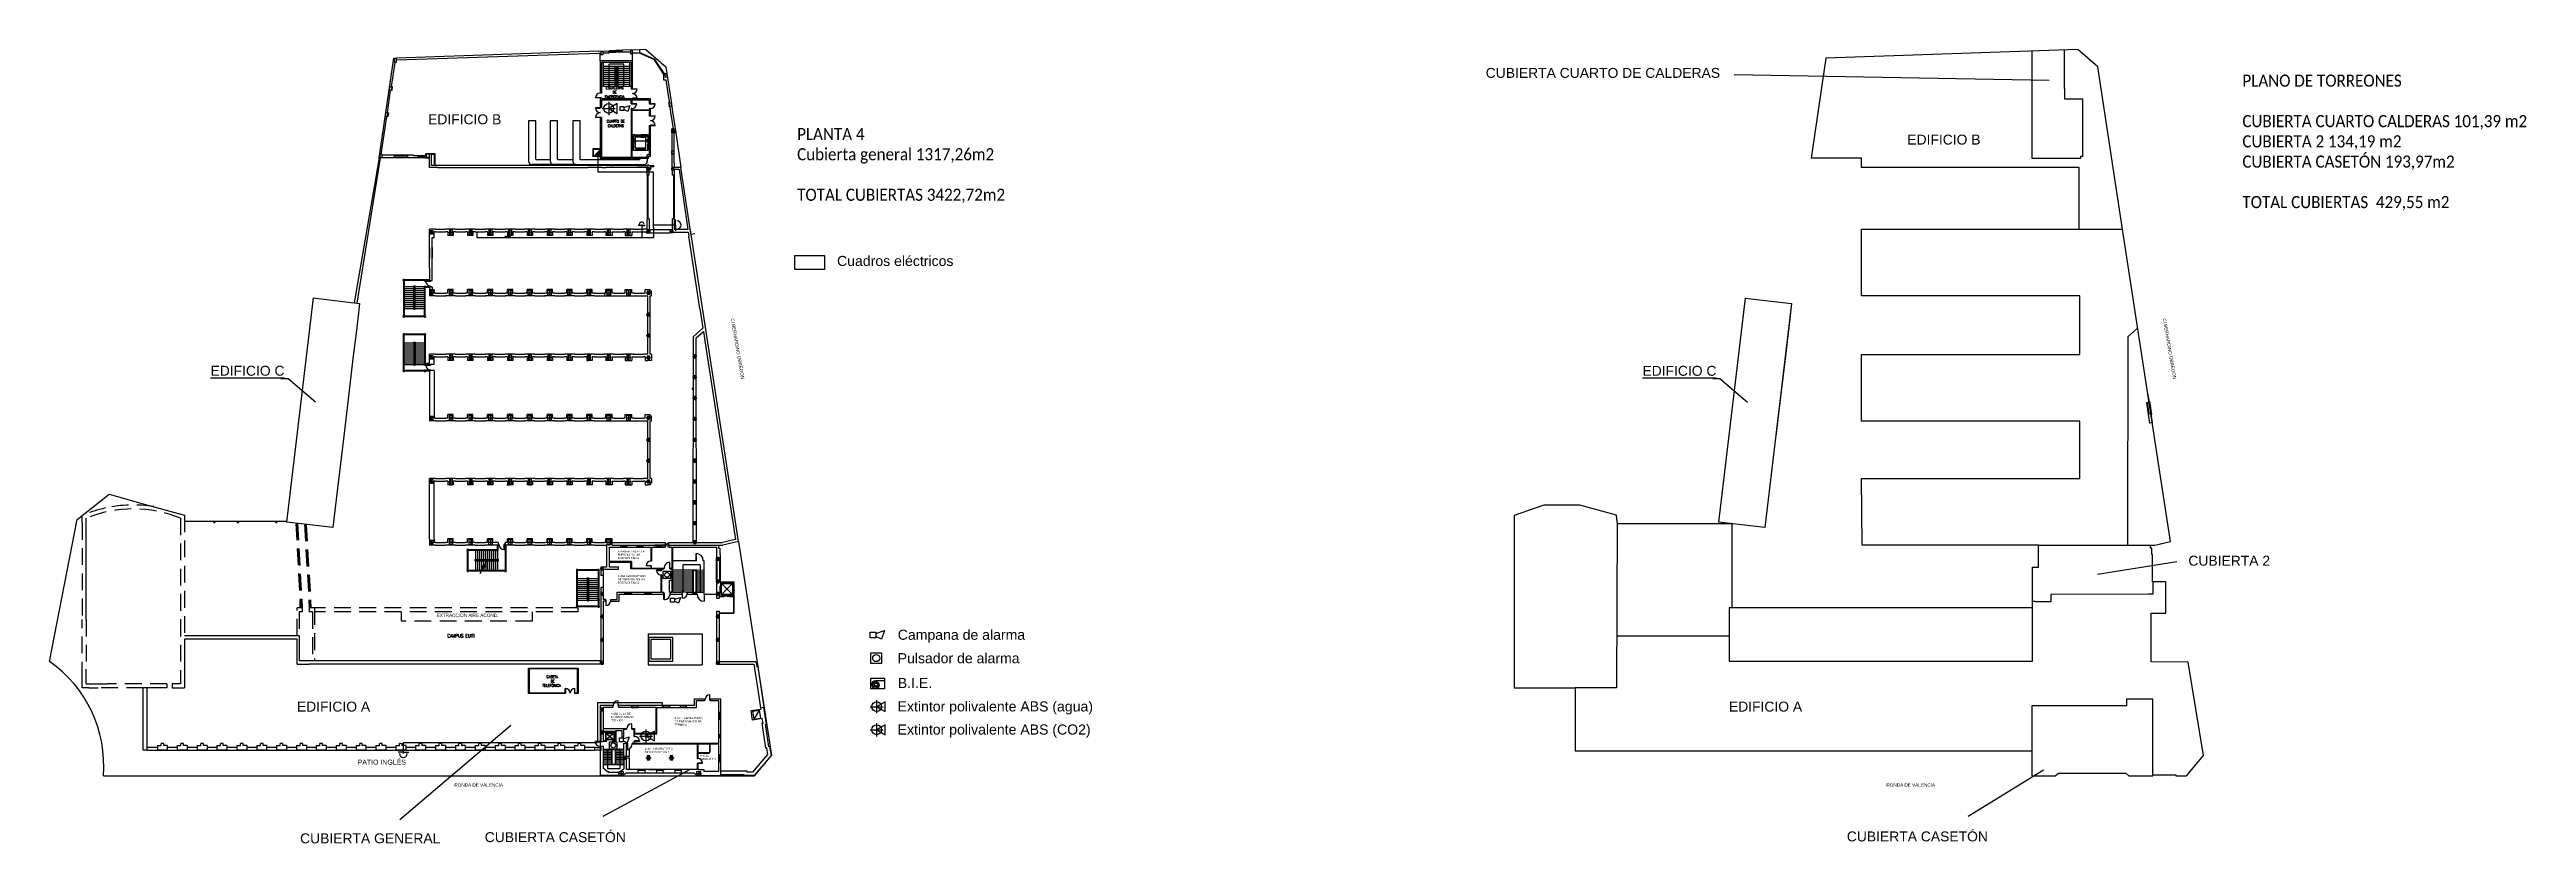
# Model space of a CAD drawing. Header units: millimetres. Extents: x 1471 to 1845, y 158 to 278.
import ezdxf

# ---------------------------------------------------------------- set-up
doc = ezdxf.new("R2010")
doc.units = ezdxf.units.MM
doc.header["$LTSCALE"] = 0.4
doc.linetypes.add('TRAZOS2', pattern=[9.525, 6.35, -3.175])
for name, color, linetype in [('Anotaciones finas', 92, 'Continuous'), ('Capa1', 150, 'TRAZOS2'), ('CUADROS ELECT', 30, 'Continuous'), ('MOBILIARIO', 7, 'Continuous'), ('MUROS', 7, 'Continuous'), ('NOMBRES', 7, 'Continuous'), ('Terraza y Patio', 150, 'TRAZOS2'), ('TEXTOS', 7, 'Continuous'), ('Tuberías de gas', 2, 'Continuous')]:
    doc.layers.add(name, color=color, linetype=linetype)
doc.layers.add('Incendios', color=7, linetype='Continuous', true_color=0xe60000)
doc.styles.add('PROYECTO', font='arial.ttf')
doc.styles.add('UNE25', font='romans.shx', dxfattribs={"width": 0.9, "height": 2.5})

msp = doc.modelspace()

# ---------------------------------------------------------------- texts
at = {"layer": 'Anotaciones finas', "char_height": 0.3, "attachment_point": 1, "style": 'PROYECTO'}
for s, width, insert in [('A 404b ALMACÉN DE ENERGÍA SOLAR FOTOVOLTAICA', 4.3143, (1557.15, 202.63)), ('A 404 LABORATORIO DE ENERGÍA SOLAR FOTOVOLTAICA', 4.3143, (1557.15, 198.91)), ('A 403 AULA DE ENERGÍA SOLAR TÉRMICA', 4.3143, (1556.11, 178.14)), ('A 402 LABORATORIO DE ENERGÍA SOLAR TÉRMICA', 4.3143, (1565.7, 177.47)), ('A 401 LABORATORIO DE PROYECTOS 2', 4.7655, (1561.25, 172.84)), ('A 401a\\PALMACÉN 4', 4.7655, (1569.56, 171.82))]:
    msp.add_mtext_dynamic_manual_height_columns(s, width=width, gutter_width=12.5, heights=[0], dxfattribs=dict(at, insert=insert))
at = {"layer": 'CUADROS ELECT', "insert": (1590.28, 247.11), "char_height": 1.52, "attachment_point": 1, "style": 'PROYECTO'}
msp.add_mtext_dynamic_manual_height_columns('Cuadros eléctricos', width=23.9018, gutter_width=12.5, heights=[0], dxfattribs=at)
at = {"layer": 'Incendios', "char_height": 1.52, "attachment_point": 1, "style": 'PROYECTO'}
for s, width, insert in [('Campana de alarma ', 27.8226, (1599.45, 190.67)), ('Pulsador de alarma', 25.5292, (1599.43, 187.13)), ('B.I.E. ', 27.8226, (1599.45, 183.39)), ('Extintor polivalente ABS (agua)', 31.211, (1599.43, 179.85))]:
    msp.add_mtext_dynamic_manual_height_columns(s, width=width, gutter_width=12.5, heights=[0], dxfattribs=dict(at, insert=insert))
at = {"layer": 'Incendios', "color": 4, "insert": (1599.43, 176.36), "char_height": 1.52, "attachment_point": 1, "style": 'PROYECTO'}
msp.add_mtext_dynamic_manual_height_columns('Extintor polivalente ABS (CO2)', width=29.1484, gutter_width=12.5, heights=[0], dxfattribs=at)
at = {"layer": 'MUROS', "color": 7, "style": 'PROYECTO'}
for s, p in [('EDIFICIO B', (1751.92, 263.92)), ('EDIFICIO A', (1724.98, 178.31))]:
    msp.add_text(s, height=1.5, dxfattribs=at).set_placement(p)
at = {"layer": 'MUROS', "char_height": 0.4, "attachment_point": 1, "style": 'UNE25'}
for s, width, insert in [('\\pxqc;ESCALERAS DE EMERGENCIA', 2.5012, (1555.45, 272.68)), ('\\pxqc;CUARTO DE \\PCALDERAS', 6.832, (1553.44, 267.63))]:
    msp.add_mtext_dynamic_manual_height_columns(s, width=width, gutter_width=12.5, heights=[0], dxfattribs=dict(at, insert=insert))
at = {"layer": 'NOMBRES', "color": 7, "style": 'PROYECTO'}
for s, height, p in [('CUBIERTA CUARTO DE CALDERAS', 1.5, (1688.25, 273.99)), ('%%UEDIFICIO C', 1.5, (1711.92, 229.01)), ('CUBIERTA 2', 1.5, (1794.37, 200.34)), ('RONDA DE VALENCIA', 0.5, (1748.77, 166.98)), ('CUBIERTA CASETÓN', 1.5, (1742.79, 158.71))]:
    msp.add_text(s, height=height, dxfattribs=at).set_placement(p)
at = {"layer": 'NOMBRES', "style": 'PROYECTO'}
for s, height, p in [('EDIFICIO B', 1.5, (1528.51, 266.98)), ('%%UEDIFICIO C', 1.5, (1495.65, 229.02)), ('EDIFICIO A', 1.5, (1508.7, 178.31)), ('PATIO INGLÉS', 0.75, (1517.88, 170.3)), ('RONDA DE VALENCIA', 0.5, (1532.49, 166.98)), ('CUBIERTA GENERAL', 1.5, (1509.18, 158.42)), ('CUBIERTA CASETÓN', 1.5, (1537.07, 158.6))]:
    msp.add_text(s, height=height, dxfattribs=at).set_placement(p)
msp.add_text('C/ BERNARDINO OBREGON', height=0.5, rotation=279.7528, dxfattribs=at).set_placement((1574.22, 237.64))
at = {"layer": 'NOMBRES', "color": 7, "style": 'PROYECTO'}
msp.add_text('C/ BERNARDINO OBREGON', height=0.5, rotation=279.7528, dxfattribs=at).set_placement((1790.49, 237.63))
at = {"layer": 'NOMBRES', "insert": (1546.27, 183.78), "char_height": 0.4, "attachment_point": 1, "style": 'UNE25'}
msp.add_mtext_dynamic_manual_height_columns('\\pi0.11397;CASETA \\P\\pi0.74825;DE \\P\\pi-0.47746;TELEFÓNICA', width=2.0794, gutter_width=12.5, heights=[0], dxfattribs=at)
at = {"layer": 'Terraza y Patio', "char_height": 0.5, "attachment_point": 1}
for s, width, insert, style in [('EXTRACCION AIRE ACOND.', 11.5283, (1529.81, 193.1), 'PROYECTO'), ('CAMPUS EUITI', 11.5408, (1531.42, 190), 'UNE25')]:
    msp.add_mtext_dynamic_manual_height_columns(s, width=width, gutter_width=12.5, heights=[0], dxfattribs=dict(at, insert=insert, style=style))
at = {"layer": 'TEXTOS', "color": 7, "insert": (1802.53, 274.49), "char_height": 2, "attachment_point": 1, "style": 'UNE25'}
msp.add_mtext_dynamic_manual_height_columns('{\\fCalibri|b0|i0|c0|p34;\\H0.91667x;\\C0;PLANO DE TORREONES\\P\\PCUBIERTA CUARTO CALDERAS 101,39 m2\\PCUBIERTA 2 134,19 m2\\PCUBIERTA CASETÓN 193,97m2\\P\\PTOTAL CUBIERTAS  429,55 m2}', width=75.1489, gutter_width=12.5, heights=[34.54], dxfattribs=at)
at = {"layer": 'TEXTOS', "insert": (1584.25, 266.43), "char_height": 2, "attachment_point": 1, "style": 'UNE25'}
msp.add_mtext_dynamic_manual_height_columns('{\\fCalibri|b0|i0|c0|p34;\\H0.91667x;\\C0;PLANTA 4\\PCubierta general 1317,26m2\\P\\PTOTAL CUBIERTAS 3422,72m2}', width=75.7593, gutter_width=12.5, heights=[24.79], dxfattribs=at)

# ---------------------------------------------------------------- hatches: boundary and pattern name
at = {"layer": 'Tuberías de gas'}
h = msp.add_hatch(color=256, dxfattribs=at)
h.dxf.hatch_style = 1
h.paths.add_polyline_path([(1554.48, 263.24), (1553.48, 262.25), (1554.48, 262.25)])

# ---------------------------------------------------------------- linework, layer by layer
at = {"layer": 'Anotaciones finas'}
for p, q in [((1564.18, 195.22), (1564.14, 195.22)), ((1566.87, 196.06), (1566.89, 196.06)), ((1572.43, 174.86), (1572.73, 174.86))]:
    msp.add_line(p, q, dxfattribs=at)
at = {"layer": 'Capa1'}
for p, q in [((1476.88, 206.8), (1476.88, 207.5)), ((1476.88, 205.4), (1476.88, 206.8)), ((1476.88, 200), (1476.88, 202)), ((1551.14, 193.95), (1551.14, 193.35))]:
    msp.add_line(p, q, dxfattribs=at)
msp.add_arc((1483.97, 189.99), 19.51, 80.8483, 102.3339, dxfattribs=at)
at = {"layer": 'CUADROS ELECT'}
for points in [[(1583.91, 247.15), (1588.36, 247.15), (1588.36, 245.08), (1583.91, 245.08)], [(1565.39, 198.16), (1565.39, 196.36), (1564.99, 196.36), (1564.99, 198.16)], [(1558.88, 172.59), (1558.88, 171.54), (1558.48, 171.54), (1558.48, 172.59)], [(1558.88, 171.34), (1558.88, 169.54), (1558.48, 169.54), (1558.48, 171.34)]]:
    msp.add_lwpolyline(points, close=True, dxfattribs=at)
at = {"layer": 'Incendios'}
for p, q in [((1554.8, 269.37), (1556.78, 269.37)), ((1555.79, 270.36), (1555.79, 268.38)), ((1557.5, 269.65), (1558.1, 269.65)), ((1557.5, 269.06), (1557.5, 269.65)), ((1558.1, 269.5), (1558.99, 269.8)), ((1558.1, 269.65), (1558.1, 269.06)), ((1558.99, 269.8), (1558.69, 268.91)), ((1558.1, 269.06), (1557.5, 269.06)), ((1558.69, 268.91), (1558.1, 269.2)), ((1564.03, 199.51), (1565.14, 199.51)), ((1564.03, 198.4), (1564.03, 199.51)), ((1565.14, 198.4), (1564.03, 198.4)), ((1565.14, 199.51), (1565.14, 198.4)), ((1565.13, 195.41), (1565.73, 195.41)), ((1565.13, 194.81), (1565.13, 195.41)), ((1565.73, 194.81), (1565.13, 194.81)), ((1565.73, 195.26), (1566.62, 195.55)), ((1565.73, 195.41), (1565.73, 194.81)), ((1566.32, 194.66), (1565.73, 194.96)), ((1566.62, 195.55), (1566.32, 194.66)), ((1595.27, 190.32), (1596.14, 190.32)), ((1595.27, 189.45), (1595.27, 190.32)), ((1596.14, 189.45), (1595.27, 189.45)), ((1595.4, 187.2), (1597.01, 187.2)), ((1595.4, 185.59), (1595.4, 187.2)), ((1596.14, 190.1), (1597.44, 190.53)), ((1596.14, 190.32), (1596.14, 189.45)), ((1597, 189.23), (1596.14, 189.67)), ((1597.44, 190.53), (1597, 189.23)), ((1597.01, 187.2), (1597.01, 185.59)), ((1597.01, 185.59), (1595.4, 185.59)), ((1596.26, 180.04), (1596.26, 178.06)), ((1595.27, 179.05), (1597.25, 179.05)), ((1555.93, 173.76), (1557.03, 173.76)), ((1555.93, 172.66), (1555.93, 173.76)), ((1557.03, 172.66), (1555.93, 172.66)), ((1557.03, 173.76), (1557.03, 172.66)), ((1557.4, 174.33), (1557.99, 174.33)), ((1557.4, 173.74), (1557.4, 174.33)), ((1557.99, 173.74), (1557.4, 173.74)), ((1557.99, 174.18), (1558.88, 174.48)), ((1557.99, 174.33), (1557.99, 173.74)), ((1558.59, 173.59), (1557.99, 173.89)), ((1558.88, 174.48), (1558.59, 173.59)), ((1560.42, 174.62), (1562.4, 174.62)), ((1561.41, 175.61), (1561.41, 173.64))]:
    msp.add_line(p, q, dxfattribs=at)
at = {"layer": 'Incendios', "color": 4}
for p, q in [((1596.26, 176.54), (1596.26, 174.57)), ((1595.27, 175.56), (1597.25, 175.56))]:
    msp.add_line(p, q, dxfattribs=at)
at = {"layer": 'Incendios'}
for points in [[(1557.07, 270.11), (1555.79, 269.37), (1557.07, 268.63)], [(1595.4, 183.35), (1597.43, 183.35), (1597.43, 181.73), (1595.4, 181.73)], [(1597.54, 179.79), (1596.26, 179.05), (1597.54, 178.31)], [(1562.7, 175.37), (1561.41, 174.62), (1562.7, 173.88)]]:
    msp.add_lwpolyline(points, close=True, dxfattribs=at)
msp.add_lwpolyline([(1596.28, 182.32, -0.404965), (1596.13, 182.17, -1), (1596.13, 182.62, -1), (1596.13, 182, -1), (1596.13, 182.82, -1), (1596.13, 181.79, -1), (1596.13, 183.02), (1596.89, 183.02), (1597.38, 183.02)], format="xyb", dxfattribs=at)
at = {"layer": 'Incendios', "color": 4}
msp.add_lwpolyline([(1597.54, 176.3), (1596.26, 175.56), (1597.54, 174.82)], close=True, dxfattribs=at)
at = {"layer": 'Incendios'}
for centre, radius in [((1555.79, 269.37), 0.741), ((1564.59, 198.95), 0.37), ((1596.2, 186.39), 0.539), ((1596.26, 179.05), 0.741), ((1556.48, 173.21), 0.37), ((1561.41, 174.62), 0.741)]:
    msp.add_circle(centre, radius, dxfattribs=at)
at = {"layer": 'Incendios', "color": 4}
msp.add_circle((1596.26, 175.56), 0.741, dxfattribs=at)
at = {"layer": 'MOBILIARIO'}
for p, q in [((1559.55, 264.73), (1559.49, 264.73)), ((1559.66, 264.56), (1559.49, 264.66)), ((1559.61, 264.53), (1559.49, 264.6)), ((1559.49, 264.45), (1559.61, 264.45)), ((1559.49, 264.4), (1559.66, 264.4)), ((1559.49, 264.28), (1559.55, 264.28)), ((1559.55, 264.62), (1559.55, 264.73)), ((1559.55, 264.45), (1559.55, 264.57)), ((1559.55, 264.28), (1559.55, 264.4)), ((1559.61, 264.45), (1559.61, 264.53)), ((1559.66, 264.4), (1559.66, 264.56)), ((1559.73, 264.49), (1559.66, 264.49)), ((1559.72, 265.34), (1559.72, 265.3)), ((1560.75, 265.34), (1559.72, 265.34)), ((1559.72, 265.24), (1559.72, 265.3)), ((1559.72, 265.3), (1560.75, 265.3)), ((1561.62, 265.24), (1559.72, 265.24)), ((1561.62, 265.23), (1559.72, 265.23)), ((1561.62, 265.23), (1559.72, 265.23)), ((1559.72, 265.23), (1559.72, 265.15)), ((1561.62, 265.23), (1559.72, 265.23)), ((1560.75, 265.15), (1559.72, 265.15)), ((1559.95, 263.09), (1559.72, 263.09)), ((1559.72, 263.09), (1559.72, 263.04)), ((1559.73, 264.45), (1559.73, 264.53)), ((1559.73, 264.49), (1561.53, 264.49)), ((1559.8, 265.15), (1559.8, 265.11)), ((1559.8, 265.11), (1560.75, 265.11)), ((1561.62, 265.11), (1559.8, 265.11)), ((1559.8, 263.32), (1559.8, 265.11)), ((1561.38, 263.32), (1559.8, 263.32)), ((1559.84, 263.36), (1559.84, 265.11)), ((1561.34, 263.36), (1559.84, 263.36)), ((1561.3, 263.18), (1559.9, 263.18)), ((1559.95, 263.24), (1559.99, 263.24)), ((1559.95, 263.24), (1559.95, 263.04)), ((1559.98, 263.24), (1559.98, 263.04)), ((1559.99, 263.24), (1559.99, 263.04)), ((1560.07, 263.09), (1559.99, 263.09)), ((1560.03, 263.15), (1560.03, 263.2)), ((1560.07, 263.04), (1560.07, 263.09)), ((1560.18, 263.11), (1560.18, 263.24)), ((1561.01, 263.24), (1560.18, 263.24)), ((1561.01, 263.11), (1560.18, 263.11)), ((1560.86, 263.21), (1560.32, 263.21)), ((1560.32, 263.15), (1560.32, 263.21)), ((1560.86, 263.15), (1560.32, 263.15)), ((1560.69, 265.35), (1560.69, 265.39)), ((1561.63, 265.39), (1560.69, 265.39)), ((1560.69, 265.35), (1561.63, 265.35)), ((1560.69, 265.06), (1560.69, 265.11)), ((1560.69, 265.06), (1561.34, 265.06)), ((1560.75, 265.3), (1560.75, 265.34)), ((1560.75, 265.11), (1560.75, 265.15)), ((1560.86, 263.15), (1560.86, 263.21)), ((1561.01, 263.11), (1561.01, 263.24)), ((1561.12, 263.04), (1561.12, 263.09)), ((1561.12, 263.09), (1561.19, 263.09)), ((1561.15, 263.15), (1561.15, 263.2)), ((1561.23, 263.24), (1561.19, 263.24)), ((1561.19, 263.24), (1561.19, 263.04)), ((1561.2, 263.24), (1561.2, 263.04)), ((1561.23, 263.24), (1561.23, 263.04)), ((1561.23, 263.09), (1561.47, 263.09)), ((1561.34, 265.06), (1561.34, 263.36)), ((1561.38, 263.32), (1561.38, 265.11)), ((1561.46, 264.45), (1561.46, 264.53)), ((1561.47, 263.09), (1561.47, 263.04)), ((1561.53, 264.56), (1561.69, 264.66)), ((1561.53, 264.4), (1561.53, 264.56)), ((1561.69, 264.4), (1561.53, 264.4)), ((1561.58, 264.53), (1561.69, 264.6)), ((1561.58, 264.45), (1561.58, 264.53)), ((1561.69, 264.45), (1561.58, 264.45)), ((1561.62, 265.24), (1561.62, 265.35)), ((1561.62, 265.11), (1561.62, 265.23)), ((1561.64, 264.73), (1561.69, 264.73)), ((1561.64, 264.62), (1561.64, 264.73)), ((1561.64, 264.45), (1561.64, 264.57)), ((1561.64, 264.28), (1561.64, 264.4)), ((1561.69, 264.28), (1561.64, 264.28)), ((1565.53, 250.6), (1565.08, 250.6)), ((1550.29, 242.04), (1549.84, 242.04)), ((1553.29, 242.04), (1552.89, 242.04)), ((1561.29, 242.04), (1562.05, 242.04)), ((1531.76, 212.57), (1532.16, 212.57)), ((1540.41, 212.57), (1540.81, 212.57)), ((1543.75, 212.57), (1544.15, 212.57)), ((1567.83, 203.85), (1568.53, 203.85)), ((1522.08, 173.2), (1521.58, 173.2)), ((1526.68, 173.2), (1527.18, 173.2))]:
    msp.add_line(p, q, dxfattribs=at)
at = {"layer": 'MUROS'}
for p, q in [((1521.1, 261.9), (1523.35, 276.98)), ((1523.35, 276.98), (1523.76, 276.99)), ((1523.35, 276.98), (1523.76, 276.99)), ((1523.39, 276.93), (1523.69, 276.94)), ((1523.39, 276.93), (1523.41, 276.43)), ((1523.69, 276.94), (1523.71, 276.44)), ((1554.26, 278.02), (1523.76, 276.99)), ((1523.76, 276.34), (1523.76, 276.99)), ((1523.77, 276.69), (1554.27, 277.72)), ((1554.26, 278.02), (1555.86, 278.08)), ((1554.27, 277.72), (1554.56, 277.73)), ((1554.5, 276.56), (1554.5, 277.73)), ((1554.91, 277.99), (1554.61, 277.99)), ((1554.61, 277.99), (1554.61, 277.49)), ((1554.91, 277.49), (1554.61, 277.49)), ((1554.91, 277.99), (1554.91, 277.49)), ((1554.96, 277.75), (1555.87, 277.78)), ((1557.86, 278.15), (1555.86, 278.08)), ((1555.87, 277.78), (1555.86, 278.08)), ((1555.87, 277.78), (1555.86, 278.08)), ((1557.86, 278.05), (1555.86, 277.98)), ((1557.86, 278.05), (1555.86, 277.98)), ((1557.87, 277.9), (1555.86, 277.83)), ((1557.87, 277.9), (1555.86, 277.83)), ((1557.87, 277.85), (1555.87, 277.78)), ((1557.87, 277.85), (1555.87, 277.78)), ((1555.96, 277.98), (1555.96, 278.08)), ((1555.96, 277.98), (1555.96, 278.08)), ((1560.42, 278.23), (1557.86, 278.15)), ((1557.87, 277.85), (1557.86, 278.15)), ((1559.01, 277.88), (1557.87, 277.85)), ((1559.06, 278.14), (1559.06, 277.64)), ((1559.36, 278.14), (1559.06, 278.14)), ((1559.36, 277.64), (1559.06, 277.64)), ((1559.36, 277.59), (1559.16, 277.59)), ((1559.36, 278.14), (1559.36, 277.64)), ((1559.38, 276.56), (1559.38, 277.7)), ((1559.41, 278.2), (1559.41, 278.2)), ((1560.43, 277.73), (1559.41, 277.7)), ((1561.42, 278.27), (1560.42, 278.23)), ((1560.42, 278.23), (1560.43, 277.73)), ((1562.77, 276.77), (1560.43, 277.84)), ((1560.48, 277.82), (1560.43, 277.73)), ((1562.7, 276.69), (1560.43, 277.73)), ((1560.57, 277.78), (1560.53, 277.69)), ((1561.42, 278.27), (1564.44, 275.64)), ((1561.58, 277.32), (1561.53, 277.23)), ((1561.64, 277.29), (1561.6, 277.2)), ((1739.62, 276.97), (1737.38, 261.89)), ((1777.69, 278.26), (1739.62, 276.97)), ((1770.78, 261.81), (1770.78, 277.99)), ((1775.66, 272.37), (1775.66, 278.19)), ((1780.72, 275.64), (1777.69, 278.26)), ((1523.51, 276.33), (1522.96, 272.7)), ((1523.41, 276.43), (1523.71, 276.44)), ((1523.51, 276.33), (1523.76, 276.34)), ((1554.5, 276.56), (1554.5, 271.74)), ((1559.38, 276.56), (1554.5, 276.56)), ((1554.7, 276.36), (1554.7, 271.69)), ((1554.7, 276.36), (1559.18, 276.36)), ((1555.01, 275.75), (1556.76, 275.75)), ((1555.01, 275.45), (1556.76, 275.45)), ((1555.01, 275.15), (1556.76, 275.15)), ((1555.01, 274.85), (1556.76, 274.85)), ((1555.01, 274.55), (1556.76, 274.55)), ((1555.01, 274.25), (1555.88, 274.25)), ((1555.01, 273.95), (1555.73, 273.95)), ((1555.01, 273.65), (1556.76, 273.65)), ((1555.01, 273.35), (1556.76, 273.35)), ((1555.73, 273.95), (1556.76, 273.95)), ((1555.88, 274.25), (1556.76, 274.25)), ((1556.76, 275.75), (1557.21, 275.75)), ((1556.76, 272.75), (1556.76, 275.75)), ((1556.91, 274.9), (1556.91, 275.6)), ((1556.91, 275.6), (1557.06, 275.6)), ((1556.91, 272.9), (1556.91, 274.9)), ((1557.06, 272.9), (1557.06, 275.6)), ((1557.21, 272.75), (1557.21, 275.75)), ((1557.21, 275.75), (1558.96, 275.75)), ((1557.21, 275.45), (1558.96, 275.45)), ((1557.21, 275.15), (1558.96, 275.15)), ((1557.21, 274.85), (1558.96, 274.85)), ((1557.21, 274.55), (1558.96, 274.55)), ((1557.21, 274.25), (1558.96, 274.25)), ((1557.21, 273.95), (1558.96, 273.95)), ((1557.21, 273.65), (1558.96, 273.65)), ((1557.21, 273.35), (1558.96, 273.35)), ((1559.18, 276.36), (1559.18, 272.33)), ((1559.38, 272.33), (1559.38, 276.56)), ((1562.65, 276.82), (1562.61, 276.73)), ((1562.74, 276.78), (1562.7, 276.69)), ((1562.78, 276.74), (1562.7, 276.69)), ((1564.09, 274.58), (1562.7, 276.69)), ((1562.84, 276.66), (1562.75, 276.61)), ((1564.2, 274.6), (1562.77, 276.77)), ((1563.45, 275.74), (1563.37, 275.68)), ((1563.51, 275.65), (1563.43, 275.59)), ((1564.12, 274.72), (1564.04, 274.66)), ((1564.59, 274.65), (1564.09, 274.58)), ((1564.18, 274.64), (1564.09, 274.58)), ((1564.09, 274.58), (1564.09, 273.7)), ((1564.09, 273.7), (1564.42, 273.7)), ((1564.54, 274.6), (1564.25, 274.55)), ((1564.25, 274.55), (1564.32, 274.06)), ((1564.62, 274.1), (1564.32, 274.06)), ((1564.42, 273.7), (1564.68, 271.98)), ((1564.44, 275.64), (1564.59, 274.65)), ((1564.54, 274.6), (1564.62, 274.1)), ((1564.59, 274.65), (1564.97, 272.02)), ((1725.75, 274.52), (1773.37, 273.63)), ((1784.55, 250.16), (1780.72, 275.64)), ((1522.38, 268.76), (1522.76, 271.33)), ((1522.68, 272.18), (1522.76, 272.68)), ((1522.68, 272.18), (1522.98, 272.14)), ((1522.72, 271.34), (1522.83, 272.13)), ((1522.72, 271.34), (1522.76, 271.33)), ((1522.76, 272.68), (1523.06, 272.63)), ((1523.03, 272.1), (1522.83, 272.13)), ((1522.96, 272.7), (1523.11, 272.68)), ((1522.98, 272.14), (1523.06, 272.63)), ((1523.11, 272.68), (1523.03, 272.1)), ((1553.78, 271.01), (1553.78, 270.97)), ((1553.78, 271.01), (1554.5, 271.01)), ((1554.5, 270.97), (1553.78, 270.97)), ((1554.5, 269.46), (1553.78, 269.46)), ((1553.78, 269.42), (1553.78, 269.46)), ((1553.78, 269.42), (1554.5, 269.42)), ((1554.5, 271.74), (1554.7, 271.74)), ((1554.5, 271.74), (1554.5, 271.69)), ((1554.7, 271.69), (1554.5, 271.69)), ((1554.5, 271.01), (1554.5, 270.97)), ((1554.5, 270.97), (1554.5, 269.51)), ((1554.5, 270.97), (1554.5, 270.92)), ((1554.7, 270.97), (1554.5, 270.97)), ((1554.7, 270.92), (1554.5, 270.92)), ((1554.5, 269.46), (1554.5, 269.51)), ((1554.5, 269.51), (1554.7, 269.51)), ((1554.5, 269.42), (1554.5, 269.46)), ((1554.7, 269.46), (1554.5, 269.46)), ((1554.7, 270.97), (1554.7, 270.82)), ((1559.18, 270.82), (1554.7, 270.82)), ((1554.7, 270.62), (1554.7, 269.46)), ((1559.2, 270.62), (1554.7, 270.62)), ((1555.01, 273.05), (1556.76, 273.05)), ((1555.01, 272.75), (1556.76, 272.75)), ((1556.76, 272.75), (1557.21, 272.75)), ((1556.76, 272.75), (1557.21, 272.75)), ((1556.76, 272.75), (1557.21, 272.75)), ((1556.76, 272.75), (1557.21, 272.75)), ((1556.91, 272.9), (1557.06, 272.9)), ((1557.21, 273.05), (1558.96, 273.05)), ((1557.21, 272.75), (1558.03, 272.75)), ((1558.03, 272.75), (1558.96, 272.75)), ((1559.38, 272.38), (1559.18, 272.38)), ((1559.18, 272.33), (1559.38, 272.33)), ((1559.18, 270.89), (1559.18, 270.82)), ((1559.18, 270.89), (1559.38, 270.89)), ((1559.38, 270.84), (1559.18, 270.84)), ((1559.2, 270.09), (1559.2, 270.62)), ((1559.3, 270.14), (1559.2, 270.14)), ((1559.2, 270.09), (1559.3, 270.09)), ((1559.3, 269.37), (1559.2, 269.37)), ((1559.2, 269.37), (1559.2, 269.32)), ((1561.91, 270.62), (1559.3, 270.62)), ((1559.3, 270.62), (1559.3, 270.09)), ((1559.3, 270.09), (1559.3, 270.14)), ((1559.3, 270.09), (1560.02, 270.09)), ((1559.3, 270.09), (1559.3, 270.05)), ((1560.02, 270.05), (1559.3, 270.05)), ((1559.3, 269.37), (1559.3, 269.32)), ((1559.38, 272.33), (1560.1, 272.33)), ((1559.38, 272.29), (1559.38, 272.33)), ((1560.1, 272.29), (1559.38, 272.29)), ((1559.38, 270.93), (1559.38, 270.89)), ((1560.1, 270.93), (1559.38, 270.93)), ((1559.38, 270.82), (1559.38, 270.89)), ((1559.38, 270.89), (1560.1, 270.89)), ((1562.11, 270.82), (1559.38, 270.82)), ((1560.02, 270.05), (1560.02, 270.09)), ((1560.1, 272.29), (1560.1, 272.33)), ((1560.1, 270.93), (1560.1, 270.89)), ((1561.91, 270.62), (1561.91, 270.09)), ((1562.11, 270.14), (1561.91, 270.14)), ((1561.91, 270.14), (1561.91, 270.09)), ((1561.91, 270.09), (1562.11, 270.09)), ((1561.91, 269.37), (1561.91, 269.16)), ((1562.11, 269.37), (1561.91, 269.37)), ((1562.11, 270.09), (1562.11, 270.82)), ((1562.11, 270.09), (1562.11, 270.14)), ((1562.11, 270.09), (1562.83, 270.09)), ((1562.11, 270.09), (1562.11, 270.05)), ((1562.83, 270.05), (1562.11, 270.05)), ((1562.11, 268.25), (1562.11, 269.37)), ((1562.83, 270.05), (1562.83, 270.09)), ((1564.68, 271.98), (1564.92, 270.4)), ((1564.94, 270.23), (1564.84, 270.22)), ((1564.84, 270.22), (1564.86, 270.03)), ((1564.88, 269.93), (1564.92, 269.62)), ((1565.19, 270.22), (1564.89, 270.17)), ((1564.89, 270.17), (1564.97, 269.68)), ((1564.91, 270.4), (1564.94, 270.23)), ((1565.02, 269.64), (1564.92, 269.62)), ((1564.97, 272.02), (1565.21, 270.44)), ((1565.26, 269.72), (1564.97, 269.68)), ((1565.02, 269.64), (1565.14, 268.81)), ((1565.19, 270.22), (1565.26, 269.72)), ((1565.21, 270.44), (1565.44, 268.86)), ((1775.66, 272.37), (1775.66, 270.83)), ((1775.66, 270.83), (1778.38, 270.81)), ((1778.38, 270.81), (1778.38, 262.14)), ((1521.44, 262.45), (1522.29, 268.18)), ((1522.1, 268.24), (1522.17, 268.74)), ((1522.1, 268.24), (1522.4, 268.2)), ((1522.17, 268.74), (1522.47, 268.69)), ((1522.44, 268.16), (1522.29, 268.18)), ((1522.38, 268.76), (1522.53, 268.73)), ((1522.4, 268.2), (1522.47, 268.69)), ((1522.53, 268.73), (1522.44, 268.16)), ((1544.78, 267.49), (1543.68, 267.49)), ((1543.68, 267.49), (1543.68, 261.45)), ((1544.78, 261.73), (1544.78, 267.49)), ((1548.07, 267.49), (1546.97, 267.49)), ((1546.97, 267.49), (1546.97, 261.45)), ((1548.07, 261.73), (1548.07, 267.49)), ((1551.46, 267.49), (1550.35, 267.49)), ((1550.35, 267.49), (1550.35, 261.45)), ((1551.46, 261.73), (1551.46, 267.49)), ((1553.78, 268.06), (1553.78, 268.02)), ((1553.78, 268.06), (1554.5, 268.06)), ((1554.5, 268.02), (1553.78, 268.02)), ((1554.5, 268.06), (1554.5, 268.02)), ((1554.5, 268.02), (1554.5, 267.97)), ((1554.7, 268.02), (1554.5, 268.02)), ((1554.5, 267.97), (1554.5, 261.82)), ((1554.5, 267.97), (1554.7, 267.97)), ((1554.7, 268.02), (1554.7, 262.02)), ((1559.2, 269.32), (1559.3, 269.32)), ((1559.2, 269.32), (1559.2, 262.02)), ((1559.3, 269.32), (1559.3, 269.16)), ((1559.3, 269.16), (1561.91, 269.16)), ((1561.91, 269.06), (1559.3, 269.06)), ((1559.3, 269.06), (1559.3, 262.02)), ((1561.91, 269.32), (1562.11, 269.32)), ((1561.91, 269.06), (1561.91, 268.25)), ((1562.11, 268.3), (1561.91, 268.3)), ((1561.91, 268.25), (1562.11, 268.25)), ((1561.91, 266.81), (1561.91, 262.35)), ((1561.91, 266.81), (1562.11, 266.81)), ((1562.11, 266.76), (1561.91, 266.76)), ((1562.11, 268.25), (1562.83, 268.25)), ((1562.11, 268.21), (1562.11, 268.25)), ((1562.83, 268.21), (1562.11, 268.21)), ((1562.11, 266.85), (1562.11, 266.81)), ((1562.83, 266.85), (1562.11, 266.85)), ((1562.11, 262.15), (1562.11, 266.81)), ((1562.11, 266.81), (1562.83, 266.81)), ((1562.83, 268.21), (1562.83, 268.25)), ((1562.83, 266.85), (1562.83, 266.81)), ((1565.14, 268.81), (1565.38, 267.23)), ((1565.21, 266.06), (1565.81, 266.06)), ((1565.52, 266.3), (1565.32, 266.3)), ((1565.32, 265.69), (1565.32, 266.3)), ((1565.91, 265.69), (1565.32, 265.69)), ((1565.37, 265.85), (1565.37, 266.25)), ((1565.78, 266.25), (1565.37, 266.25)), ((1565.78, 265.85), (1565.37, 265.85)), ((1565.38, 267.23), (1565.52, 266.3)), ((1565.4, 264.09), (1565.4, 265.69)), ((1565.44, 268.86), (1565.67, 267.28)), ((1565.51, 265.76), (1565.51, 266.36)), ((1565.67, 267.28), (1565.91, 265.69)), ((1565.7, 264.09), (1565.7, 265.69)), ((1565.78, 266.25), (1565.78, 265.85)), ((1565.91, 265.69), (1566.68, 260.45)), ((1521.1, 261.9), (1517.35, 240.02)), ((1517.8, 239.97), (1521.34, 261.9)), ((1523.41, 261.9), (1521.1, 261.9)), ((1521.55, 262.45), (1521.25, 262.45)), ((1521.25, 262.45), (1521.25, 261.95)), ((1521.55, 261.95), (1521.25, 261.95)), ((1521.55, 262.45), (1521.55, 261.95)), ((1523.41, 262.3), (1521.55, 262.3)), ((1525.41, 262.3), (1523.41, 262.3)), ((1523.41, 262.3), (1523.41, 261.9)), ((1525.41, 262.25), (1523.41, 262.25)), ((1525.41, 262), (1523.41, 262)), ((1525.41, 261.9), (1523.41, 261.9)), ((1523.51, 262), (1523.51, 261.9)), ((1524.36, 262), (1524.36, 261.9)), ((1524.46, 262), (1524.46, 261.9)), ((1525.31, 262), (1525.31, 261.9)), ((1526.31, 262.3), (1525.41, 262.3)), ((1525.41, 262.3), (1525.41, 261.9)), ((1527.01, 261.9), (1525.41, 261.9)), ((1526.31, 262.3), (1526.31, 262.2)), ((1527.01, 262.2), (1526.31, 262.2)), ((1528.01, 262.2), (1527.01, 262.2)), ((1527.01, 261.9), (1527.01, 262.2)), ((1528.01, 262.15), (1527.01, 262.15)), ((1528.01, 262), (1527.01, 262)), ((1528.01, 261.9), (1527.01, 261.9)), ((1527.11, 261.9), (1527.11, 262)), ((1527.91, 261.9), (1527.91, 262)), ((1528.01, 261.9), (1528.01, 262.2)), ((1528.01, 262.2), (1528.18, 262.2)), ((1528.01, 261.9), (1528.74, 261.9)), ((1529.6, 262.5), (1528.18, 262.5)), ((1528.18, 262.2), (1528.18, 262.5)), ((1528.73, 262.45), (1528.23, 262.45)), ((1528.23, 262.45), (1528.23, 261.95)), ((1528.73, 261.95), (1528.23, 261.95)), ((1528.73, 261.95), (1528.73, 262.45)), ((1528.74, 260.45), (1528.74, 261.9)), ((1529.04, 260.75), (1529.04, 262.4)), ((1529.45, 262.4), (1529.04, 262.4)), ((1529.45, 262.4), (1529.45, 260.75)), ((1529.6, 260.75), (1529.6, 262.5)), ((1554.7, 262.02), (1559.2, 262.02)), ((1559.78, 265.39), (1559.3, 265.39)), ((1559.3, 262.02), (1561.61, 262.02)), ((1559.69, 265.24), (1559.49, 265.24)), ((1559.69, 265.24), (1559.49, 265.24)), ((1559.49, 265.24), (1559.49, 263.04)), ((1561.69, 263.04), (1559.49, 263.04)), ((1559.69, 265.35), (1559.78, 265.35)), ((1559.69, 265.24), (1559.69, 265.35)), ((1559.78, 265.35), (1559.78, 265.39)), ((1561.91, 262.35), (1561.61, 262.35)), ((1561.61, 262.02), (1561.61, 262.35)), ((1561.63, 265.24), (1561.63, 265.39)), ((1561.63, 265.39), (1561.91, 265.39)), ((1561.69, 265.24), (1561.63, 265.24)), ((1561.69, 265.24), (1561.63, 265.24)), ((1561.69, 265.24), (1561.69, 263.04)), ((1561.69, 263.04), (1561.69, 264)), ((1561.69, 263.04), (1561.69, 263.79)), ((1561.81, 261.82), (1561.81, 262.15)), ((1561.81, 262.15), (1562.11, 262.15)), ((1565.4, 262.99), (1565.3, 262.99)), ((1565.3, 262.99), (1565.3, 262.49)), ((1565.7, 262.49), (1565.3, 262.49)), ((1565.65, 262.94), (1565.35, 262.94)), ((1565.35, 262.94), (1565.35, 262.54)), ((1565.65, 262.54), (1565.35, 262.54)), ((1565.4, 262.99), (1565.4, 264.09)), ((1565.4, 260.6), (1565.4, 262.49)), ((1565.65, 262.94), (1565.65, 262.54)), ((1565.7, 262.49), (1565.7, 264.09)), ((1565.7, 261.15), (1565.7, 262.49)), ((1745.02, 261.89), (1737.38, 261.89)), ((1745.02, 260.44), (1745.02, 261.89)), ((1778.38, 262.14), (1778.08, 262.14)), ((1778.08, 262.14), (1778.08, 261.81)), ((1778.08, 262.14), (1778.08, 261.81)), ((1529.93, 260.45), (1528.74, 260.45)), ((1529.45, 260.75), (1529.04, 260.75)), ((1529.93, 260.75), (1529.6, 260.75)), ((1529.93, 260.75), (1529.6, 260.75)), ((1532.13, 260.75), (1529.93, 260.75)), ((1532.13, 260.75), (1529.93, 260.75)), ((1529.93, 260.45), (1532.13, 260.45)), ((1533.13, 260.75), (1532.13, 260.75)), ((1533.13, 260.75), (1532.13, 260.75)), ((1532.13, 260.45), (1533.13, 260.45)), ((1535.34, 260.75), (1533.13, 260.75)), ((1535.34, 260.75), (1533.13, 260.75)), ((1533.13, 260.45), (1535.34, 260.45)), ((1536.34, 260.75), (1535.34, 260.75)), ((1536.34, 260.75), (1535.34, 260.75)), ((1535.34, 260.45), (1536.34, 260.45)), ((1538.54, 260.75), (1536.34, 260.75)), ((1538.54, 260.75), (1536.34, 260.75)), ((1536.34, 260.45), (1538.54, 260.45)), ((1539.54, 260.75), (1538.54, 260.75)), ((1539.54, 260.75), (1538.54, 260.75)), ((1538.54, 260.45), (1539.54, 260.45)), ((1541.75, 260.75), (1539.54, 260.75)), ((1541.75, 260.75), (1539.54, 260.75)), ((1539.54, 260.45), (1541.75, 260.45)), ((1542.75, 260.75), (1541.75, 260.75)), ((1542.75, 260.75), (1541.75, 260.75)), ((1541.75, 260.45), (1542.75, 260.45)), ((1544.95, 260.75), (1542.75, 260.75)), ((1544.95, 260.75), (1542.75, 260.75)), ((1542.75, 260.45), (1544.95, 260.45)), ((1550.88, 260.89), (1544.24, 260.89)), ((1546.97, 261.63), (1544.88, 261.63)), ((1545.95, 260.75), (1544.95, 260.75)), ((1545.95, 260.75), (1544.95, 260.75)), ((1544.95, 260.45), (1545.95, 260.45)), ((1548.15, 260.75), (1545.95, 260.75)), ((1545.95, 260.45), (1548.15, 260.45)), ((1549.15, 260.75), (1548.15, 260.75)), ((1548.15, 260.45), (1549.15, 260.45)), ((1550.35, 261.63), (1548.17, 261.63)), ((1551.36, 260.75), (1549.15, 260.75)), ((1549.15, 260.45), (1551.36, 260.45)), ((1550.96, 260.89), (1561.18, 260.89)), ((1552.66, 260.75), (1551.36, 260.75)), ((1551.36, 260.45), (1552.66, 260.45)), ((1560.43, 261.63), (1551.55, 261.63)), ((1553.46, 260.75), (1552.66, 260.75)), ((1553.63, 260.75), (1552.66, 260.75)), ((1553.46, 260.45), (1552.66, 260.45)), ((1553.46, 260.45), (1552.66, 260.45)), ((1553.53, 260.75), (1553.46, 260.75)), ((1553.53, 260.75), (1553.46, 260.75)), ((1554.01, 260.45), (1553.46, 260.45)), ((1554.01, 260.45), (1553.46, 260.45)), ((1554.01, 260.75), (1553.63, 260.75)), ((1554.01, 260.75), (1553.63, 260.75)), ((1554.81, 260.75), (1554.01, 260.75)), ((1554.81, 260.75), (1554.01, 260.75)), ((1554.81, 260.45), (1554.01, 260.45)), ((1554.81, 260.45), (1554.01, 260.45)), ((1561.81, 261.82), (1554.5, 261.82)), ((1554.86, 260.75), (1554.81, 260.75)), ((1555.03, 260.75), (1554.81, 260.75)), ((1554.81, 260.45), (1555.36, 260.45)), ((1554.81, 260.45), (1555.36, 260.45)), ((1555.36, 260.75), (1554.96, 260.75)), ((1555.36, 260.75), (1554.96, 260.75)), ((1556.16, 260.75), (1555.36, 260.75)), ((1556.16, 260.75), (1555.36, 260.75)), ((1556.16, 260.45), (1555.36, 260.45)), ((1556.16, 260.45), (1555.36, 260.45)), ((1556.16, 260.75), (1556.21, 260.75)), ((1556.16, 260.75), (1556.31, 260.75)), ((1556.71, 260.45), (1556.16, 260.45)), ((1556.71, 260.45), (1556.16, 260.45)), ((1556.71, 260.75), (1556.31, 260.75)), ((1556.71, 260.75), (1556.31, 260.75)), ((1557.51, 260.75), (1556.71, 260.75)), ((1557.51, 260.75), (1556.71, 260.75)), ((1557.51, 260.45), (1556.71, 260.45)), ((1557.51, 260.45), (1556.71, 260.45)), ((1557.89, 260.75), (1557.51, 260.75)), ((1557.89, 260.75), (1557.51, 260.75)), ((1558.06, 260.45), (1557.51, 260.45)), ((1558.06, 260.45), (1557.51, 260.45)), ((1558.06, 260.75), (1557.89, 260.75)), ((1558.06, 260.75), (1557.99, 260.75)), ((1558.86, 260.75), (1558.06, 260.75)), ((1558.86, 260.75), (1558.06, 260.75)), ((1558.86, 260.45), (1558.06, 260.45)), ((1558.86, 260.45), (1558.06, 260.45)), ((1559.01, 260.75), (1558.86, 260.75)), ((1559.41, 260.45), (1558.86, 260.45)), ((1559.41, 260.45), (1558.86, 260.45)), ((1559.41, 260.75), (1559.01, 260.75)), ((1559.41, 260.75), (1559.11, 260.75)), ((1560.21, 260.75), (1559.41, 260.75)), ((1560.21, 260.75), (1559.41, 260.75)), ((1560.21, 260.45), (1559.41, 260.45)), ((1560.21, 260.45), (1559.41, 260.45)), ((1560.21, 260.75), (1561.71, 260.75)), ((1560.21, 260.75), (1561.71, 260.75)), ((1561.61, 260.45), (1560.21, 260.45)), ((1561.61, 260.45), (1560.21, 260.45)), ((1561.61, 261.82), (1560.5, 261.82)), ((1560.5, 261.82), (1560.5, 261.7)), ((1561.44, 260.26), (1562.08, 260.26)), ((1561.61, 261.82), (1561.61, 261.41)), ((1561.61, 259.29), (1561.61, 260.05)), ((1561.61, 259.29), (1561.61, 252.7)), ((1561.91, 259.29), (1561.61, 259.29)), ((1561.61, 259.24), (1561.71, 259.24)), ((1561.71, 260.85), (1561.81, 260.85)), ((1561.71, 260.75), (1561.71, 260.85)), ((1561.81, 260.85), (1561.71, 260.85)), ((1561.71, 259.29), (1561.71, 252.7)), ((1561.76, 259.95), (1561.76, 260.56)), ((1561.81, 260.75), (1561.81, 260.85)), ((1561.81, 260.75), (1562.61, 260.75)), ((1561.91, 259.29), (1561.91, 260.15)), ((1561.91, 260.15), (1562.16, 260.15)), ((1562.16, 260.6), (1562.61, 260.6)), ((1562.16, 260.15), (1562.16, 260.6)), ((1562.61, 260.6), (1562.61, 260.75)), ((1562.61, 260.7), (1562.61, 260.6)), ((1565.23, 260.26), (1565.73, 260.26)), ((1565.4, 260.6), (1565.4, 260.46)), ((1565.4, 260.06), (1565.4, 259.29)), ((1565.7, 259.29), (1565.4, 259.29)), ((1565.48, 259.96), (1565.48, 260.56)), ((1565.6, 259.29), (1565.6, 252.7)), ((1565.7, 259.24), (1565.6, 259.24)), ((1565.7, 261.15), (1565.7, 260.45)), ((1566.68, 260.45), (1565.7, 260.45)), ((1565.7, 260.15), (1565.7, 259.29)), ((1566.42, 260.15), (1565.7, 260.15)), ((1565.7, 259.29), (1565.7, 252.7)), ((1566.42, 260.15), (1567.76, 251.1)), ((1568.27, 250.17), (1566.68, 260.45)), ((1777.88, 260.45), (1745.02, 260.44)), ((1778.08, 261.81), (1770.78, 261.81)), ((1777.88, 251.15), (1777.88, 260.45)), ((1561.61, 258.05), (1561.71, 258.05)), ((1561.61, 257.95), (1561.71, 257.95)), ((1561.61, 257.25), (1561.71, 257.25)), ((1561.61, 257.15), (1561.71, 257.15)), ((1561.61, 256.45), (1561.71, 256.45)), ((1561.61, 256.35), (1561.71, 256.35)), ((1561.61, 255.65), (1561.71, 255.65)), ((1561.61, 255.55), (1561.71, 255.55)), ((1561.61, 254.85), (1561.71, 254.85)), ((1561.61, 254.75), (1561.71, 254.75)), ((1565.7, 258.05), (1565.6, 258.05)), ((1565.7, 257.95), (1565.6, 257.95)), ((1565.7, 257.25), (1565.6, 257.25)), ((1565.7, 257.15), (1565.6, 257.15)), ((1565.7, 256.45), (1565.6, 256.45)), ((1565.7, 256.35), (1565.6, 256.35)), ((1565.7, 255.65), (1565.6, 255.65)), ((1565.7, 255.55), (1565.6, 255.55)), ((1565.7, 254.85), (1565.6, 254.85)), ((1565.7, 254.75), (1565.6, 254.75)), ((1528.72, 250.69), (1529.35, 250.69)), ((1528.74, 249.89), (1528.74, 251.16)), ((1529.64, 251.16), (1528.74, 251.16)), ((1529.03, 250.39), (1529.03, 251)), ((1529.64, 250.76), (1529.44, 250.76)), ((1529.44, 249.89), (1529.44, 250.76)), ((1529.64, 251.16), (1531.14, 251.16)), ((1529.64, 250.76), (1531.14, 250.76)), ((1532.64, 251.16), (1531.14, 251.16)), ((1531.49, 250.76), (1531.14, 250.76)), ((1531.49, 250.76), (1531.49, 250.21)), ((1531.63, 250.71), (1532.32, 250.71)), ((1531.97, 250.19), (1531.97, 251.19)), ((1532.64, 250.76), (1532.29, 250.76)), ((1532.29, 250.76), (1532.29, 250.21)), ((1532.64, 251.16), (1534.14, 251.16)), ((1532.64, 250.76), (1534.14, 250.76)), ((1535.64, 251.16), (1534.14, 251.16)), ((1534.49, 250.76), (1534.14, 250.76)), ((1534.49, 250.76), (1534.49, 250.21)), ((1534.61, 250.71), (1535.29, 250.71)), ((1534.95, 250.19), (1534.95, 251.19)), ((1535.64, 250.76), (1535.29, 250.76)), ((1535.29, 250.76), (1535.29, 250.21)), ((1535.64, 251.16), (1537.14, 251.16)), ((1535.64, 250.76), (1537.14, 250.76)), ((1538.64, 251.16), (1537.14, 251.16)), ((1537.49, 250.76), (1537.14, 250.76)), ((1537.49, 250.76), (1537.49, 250.21)), ((1537.59, 250.71), (1538.27, 250.71)), ((1537.93, 250.19), (1537.93, 251.19)), ((1538.64, 250.76), (1538.29, 250.76)), ((1538.29, 250.76), (1538.29, 250.21)), ((1538.64, 251.16), (1540.14, 251.16)), ((1538.64, 250.76), (1540.14, 250.76)), ((1541.64, 251.16), (1540.14, 251.16)), ((1540.49, 250.76), (1540.14, 250.76)), ((1540.49, 250.76), (1540.49, 250.21)), ((1540.57, 250.71), (1541.25, 250.71)), ((1540.91, 250.19), (1540.91, 251.19)), ((1541.64, 250.76), (1541.29, 250.76)), ((1541.29, 250.76), (1541.29, 250.21)), ((1541.64, 251.16), (1543.14, 251.16)), ((1541.64, 250.76), (1543.14, 250.76)), ((1544.64, 251.16), (1543.14, 251.16)), ((1543.49, 250.76), (1543.14, 250.76)), ((1543.49, 250.76), (1543.49, 250.21)), ((1543.54, 250.71), (1544.23, 250.71)), ((1543.89, 250.19), (1543.89, 251.19)), ((1544.64, 250.76), (1544.29, 250.76)), ((1544.29, 250.76), (1544.29, 250.21)), ((1544.64, 251.16), (1546.14, 251.16)), ((1544.64, 250.76), (1546.14, 250.76)), ((1547.64, 251.16), (1546.14, 251.16)), ((1546.49, 250.76), (1546.14, 250.76)), ((1546.49, 250.76), (1546.49, 250.21)), ((1546.52, 250.71), (1547.21, 250.71)), ((1546.86, 250.19), (1546.86, 251.19)), ((1547.64, 250.76), (1547.29, 250.76)), ((1547.29, 250.76), (1547.29, 250.21)), ((1547.64, 251.16), (1549.14, 251.16)), ((1547.64, 250.76), (1549.14, 250.76)), ((1550.64, 251.16), (1549.14, 251.16)), ((1549.49, 250.76), (1549.14, 250.76)), ((1549.49, 250.76), (1549.49, 250.21)), ((1549.5, 250.71), (1550.18, 250.71)), ((1549.84, 250.19), (1549.84, 251.19)), ((1550.64, 250.76), (1550.29, 250.76)), ((1550.29, 250.76), (1550.29, 250.21)), ((1550.64, 251.16), (1552.14, 251.16)), ((1550.64, 250.76), (1552.14, 250.76)), ((1553.64, 251.16), (1552.14, 251.16)), ((1552.49, 250.76), (1552.14, 250.76)), ((1552.48, 250.71), (1553.16, 250.71)), ((1552.49, 250.76), (1552.49, 250.21)), ((1552.82, 250.19), (1552.82, 251.19)), ((1553.64, 250.76), (1553.29, 250.76)), ((1553.29, 250.76), (1553.29, 250.21)), ((1553.64, 251.16), (1555.14, 251.16)), ((1553.64, 250.76), (1555.14, 250.76)), ((1556.54, 251.16), (1555.14, 251.16)), ((1555.34, 250.76), (1555.14, 250.76)), ((1555.34, 250.76), (1555.34, 250.21)), ((1555.46, 250.71), (1556.14, 250.71)), ((1555.8, 250.19), (1555.8, 251.19)), ((1556.29, 250.76), (1556.54, 250.76)), ((1556.29, 250.76), (1556.29, 250.21)), ((1556.54, 251.16), (1558.04, 251.16)), ((1556.54, 250.76), (1558.04, 250.76)), ((1559.54, 251.16), (1558.04, 251.16)), ((1558.29, 250.76), (1558.04, 250.76)), ((1558.29, 250.76), (1558.29, 250.21)), ((1558.43, 250.71), (1559.12, 250.71)), ((1558.78, 250.19), (1558.78, 251.19)), ((1559.29, 250.76), (1559.29, 250.21)), ((1559.29, 250.76), (1559.54, 250.76)), ((1559.54, 251.16), (1561.04, 251.16)), ((1559.54, 250.76), (1561.43, 250.76)), ((1561.61, 251.16), (1561.04, 251.16)), ((1561.43, 250.76), (1561.43, 250.6)), ((1561.46, 250.85), (1562.09, 250.85)), ((1561.61, 254.05), (1561.71, 254.05)), ((1561.61, 253.95), (1561.71, 253.95)), ((1561.61, 252.75), (1561.71, 252.75)), ((1561.91, 252.7), (1561.61, 252.7)), ((1561.61, 251.16), (1561.61, 252.7)), ((1561.78, 250.54), (1561.78, 251.16)), ((1561.91, 252.7), (1561.91, 251.1)), ((1561.91, 251.1), (1565.4, 251.1)), ((1564.96, 250.85), (1565.59, 250.85)), ((1565.28, 250.54), (1565.28, 251.16)), ((1565.7, 252.7), (1565.4, 252.7)), ((1565.4, 252.7), (1565.4, 251.1)), ((1565.53, 250.71), (1565.53, 250.6)), ((1565.53, 250.71), (1567.78, 250.71)), ((1565.7, 254.05), (1565.6, 254.05)), ((1565.7, 253.95), (1565.6, 253.95)), ((1565.7, 252.75), (1565.6, 252.75)), ((1565.7, 252.7), (1565.7, 251.1)), ((1567.76, 251.1), (1565.7, 251.1)), ((1567.78, 250.71), (1567.87, 250.11)), ((1568.27, 250.17), (1568.13, 251.1)), ((1745.02, 241.09), (1745.02, 251.15)), ((1745.02, 251.15), (1777.88, 251.15)), ((1777.88, 251.15), (1784.39, 251.15)), ((1528.74, 245.25), (1528.74, 249.89)), ((1528.74, 248.39), (1528.74, 246.75)), ((1529.14, 243.39), (1529.14, 249.89)), ((1529.14, 249.89), (1529.44, 249.89)), ((1529.14, 248.39), (1529.14, 246.75)), ((1532.29, 250.21), (1531.49, 250.21)), ((1535.29, 250.21), (1534.49, 250.21)), ((1538.29, 250.21), (1537.49, 250.21)), ((1540.86, 250.03), (1540.14, 250.03)), ((1540.14, 249.99), (1540.14, 250.03)), ((1540.14, 249.99), (1540.86, 249.99)), ((1541.29, 250.21), (1540.49, 250.21)), ((1540.86, 249.99), (1540.86, 250.21)), ((1540.96, 250.08), (1540.86, 250.08)), ((1540.86, 250.03), (1540.86, 250.08)), ((1540.86, 249.99), (1540.86, 250.03)), ((1540.96, 250.03), (1540.86, 250.03)), ((1540.96, 250.03), (1540.96, 250.21)), ((1540.96, 250.03), (1540.96, 250.08)), ((1544.29, 250.21), (1543.49, 250.21)), ((1547.29, 250.21), (1546.49, 250.21)), ((1549.74, 250.21), (1549.49, 250.21)), ((1550.29, 250.21), (1549.84, 250.21)), ((1553.29, 250.21), (1552.49, 250.21)), ((1556.29, 250.21), (1555.34, 250.21)), ((1558.29, 250.21), (1559.29, 250.21)), ((1561.43, 250.6), (1565.08, 250.6)), ((1565.53, 250.6), (1565.08, 250.6)), ((1569.56, 239.19), (1567.87, 250.11)), ((1569.96, 239.25), (1568.26, 250.33)), ((1791.68, 203.99), (1784.55, 250.16)), ((1524.74, 243.54), (1524.79, 243.54)), ((1524.74, 243.49), (1524.74, 243.54)), ((1524.74, 243.49), (1524.74, 243.39)), ((1524.74, 243.34), (1524.74, 243.39)), ((1524.79, 243.34), (1524.74, 243.34)), ((1524.89, 243.54), (1524.79, 243.54)), ((1524.79, 243.34), (1524.79, 238.04)), ((1524.89, 243.54), (1524.94, 243.54)), ((1524.89, 243.34), (1524.89, 238.04)), ((1524.94, 243.34), (1524.89, 243.34)), ((1524.94, 243.54), (1524.94, 243.49)), ((1527.94, 243.49), (1524.94, 243.49)), ((1527.94, 243.39), (1524.94, 243.39)), ((1524.94, 243.39), (1524.94, 243.34)), ((1527.94, 243.54), (1527.99, 243.54)), ((1527.94, 243.49), (1527.94, 243.54)), ((1527.94, 243.34), (1527.94, 243.39)), ((1527.99, 243.34), (1527.94, 243.34)), ((1527.99, 243.54), (1528.09, 243.54)), ((1527.99, 243.34), (1528.09, 243.34)), ((1528.09, 243.54), (1528.14, 243.54)), ((1528.14, 243.34), (1528.09, 243.34)), ((1528.14, 243.54), (1528.14, 243.49)), ((1528.74, 243.49), (1528.14, 243.49)), ((1528.74, 243.39), (1528.14, 243.39)), ((1528.14, 243.39), (1528.14, 243.34)), ((1528.86, 243.33), (1528.14, 243.33)), ((1528.14, 243.33), (1528.14, 243.28)), ((1528.14, 243.28), (1528.86, 243.28)), ((1528.74, 245.25), (1528.74, 243.49)), ((1528.74, 243.39), (1529.14, 243.39)), ((1528.86, 243.28), (1528.86, 243.39)), ((1528.86, 243.3), (1528.86, 243.35)), ((1528.86, 243.33), (1528.91, 243.33)), ((1528.91, 243.39), (1528.91, 243.33)), ((1511.17, 240.76), (1507.14, 206.91)), ((1511.17, 240.76), (1518.17, 239.93)), ((1518.17, 239.93), (1517.89, 237.59)), ((1524.89, 242.49), (1526.34, 242.49)), ((1524.89, 242.19), (1526.34, 242.19)), ((1524.89, 241.89), (1526.34, 241.89)), ((1524.89, 241.59), (1526.34, 241.59)), ((1524.89, 241.29), (1526.34, 241.29)), ((1524.89, 240.99), (1526.34, 240.99)), ((1524.89, 240.69), (1526.34, 240.69)), ((1524.89, 240.39), (1526.34, 240.39)), ((1524.89, 240.09), (1526.34, 240.09)), ((1524.89, 239.79), (1526.34, 239.79)), ((1524.89, 239.49), (1526.34, 239.49)), ((1526.34, 242.59), (1526.54, 242.59)), ((1526.34, 242.49), (1526.34, 242.59)), ((1526.34, 239.19), (1526.34, 242.49)), ((1526.44, 239.19), (1526.44, 242.49)), ((1526.54, 242.59), (1526.54, 242.49)), ((1526.54, 239.19), (1526.54, 242.49)), ((1526.54, 242.49), (1527.94, 242.49)), ((1526.54, 242.19), (1527.94, 242.19)), ((1526.54, 241.89), (1527.94, 241.89)), ((1526.54, 241.59), (1527.94, 241.59)), ((1526.54, 241.29), (1527.94, 241.29)), ((1526.54, 240.99), (1527.94, 240.99)), ((1526.54, 240.69), (1527.94, 240.69)), ((1526.54, 240.39), (1527.94, 240.39)), ((1526.54, 240.09), (1527.94, 240.09)), ((1526.54, 239.79), (1527.94, 239.79)), ((1526.54, 239.49), (1527.94, 239.49)), ((1527.94, 242.54), (1527.99, 242.54)), ((1527.94, 242.49), (1527.94, 242.54)), ((1527.94, 242.49), (1527.94, 242.39)), ((1527.94, 242.34), (1527.94, 242.39)), ((1527.99, 242.34), (1527.94, 242.34)), ((1527.94, 242.19), (1527.99, 242.19)), ((1527.94, 241.89), (1527.99, 241.89)), ((1527.94, 241.59), (1527.99, 241.59)), ((1527.94, 241.29), (1527.99, 241.29)), ((1527.94, 240.99), (1527.99, 240.99)), ((1527.94, 240.69), (1527.99, 240.69)), ((1527.94, 240.39), (1527.99, 240.39)), ((1527.99, 242.54), (1528.09, 242.54)), ((1527.99, 238.04), (1527.99, 242.34)), ((1528.09, 242.54), (1528.14, 242.54)), ((1528.09, 238.04), (1528.09, 242.34)), ((1528.14, 242.34), (1528.09, 242.34)), ((1528.14, 242.54), (1528.14, 242.43)), ((1528.74, 242.43), (1528.14, 242.43)), ((1528.74, 242.34), (1528.14, 242.34)), ((1528.72, 241.54), (1529.35, 241.54)), ((1528.74, 242.43), (1529.14, 242.43)), ((1528.74, 242.34), (1528.74, 241.99)), ((1529.44, 241.99), (1528.74, 241.99)), ((1528.74, 241.99), (1528.74, 241.09)), ((1529.64, 241.09), (1528.74, 241.09)), ((1528.86, 242.43), (1528.86, 242.56)), ((1528.86, 242.56), (1528.91, 242.56)), ((1528.91, 242.56), (1528.91, 242.43)), ((1529.03, 241.24), (1529.03, 241.85)), ((1529.14, 242.43), (1529.14, 241.99)), ((1529.44, 241.99), (1529.44, 241.49)), ((1529.64, 241.49), (1529.44, 241.49)), ((1529.64, 241.49), (1531.14, 241.49)), ((1529.64, 241.09), (1531.23, 241.09)), ((1531.49, 241.49), (1531.14, 241.49)), ((1532.64, 241.09), (1531.14, 241.09)), ((1532.29, 242.04), (1531.49, 242.04)), ((1531.49, 241.49), (1531.49, 242.04)), ((1531.63, 241.54), (1532.32, 241.54)), ((1531.97, 242.06), (1531.97, 241.06)), ((1532.29, 241.49), (1532.29, 242.04)), ((1532.64, 241.49), (1532.29, 241.49)), ((1532.64, 241.49), (1534.14, 241.49)), ((1532.64, 241.09), (1534.23, 241.09)), ((1534.49, 241.49), (1534.14, 241.49)), ((1535.64, 241.09), (1534.14, 241.09)), ((1534.49, 241.49), (1534.49, 242.04)), ((1535.29, 242.04), (1534.49, 242.04)), ((1534.61, 241.54), (1535.29, 241.54)), ((1534.95, 242.06), (1534.95, 241.06)), ((1535.29, 241.49), (1535.29, 242.04)), ((1535.64, 241.49), (1535.29, 241.49)), ((1535.64, 241.49), (1537.14, 241.49)), ((1535.64, 241.09), (1537.23, 241.09)), ((1537.49, 241.49), (1537.14, 241.49)), ((1538.64, 241.09), (1537.14, 241.09)), ((1538.29, 242.04), (1537.49, 242.04)), ((1537.49, 241.49), (1537.49, 242.04)), ((1537.59, 241.54), (1538.27, 241.54)), ((1537.93, 242.06), (1537.93, 241.06)), ((1538.29, 241.49), (1538.29, 242.04)), ((1538.64, 241.49), (1538.29, 241.49)), ((1538.64, 241.49), (1540.14, 241.49)), ((1538.64, 241.09), (1540.23, 241.09)), ((1540.49, 241.49), (1540.14, 241.49)), ((1541.64, 241.09), (1540.14, 241.09)), ((1541.29, 242.04), (1540.49, 242.04)), ((1540.49, 241.49), (1540.49, 242.04)), ((1540.57, 241.54), (1541.25, 241.54)), ((1540.91, 242.06), (1540.91, 241.06)), ((1541.29, 241.49), (1541.29, 242.04)), ((1541.64, 241.49), (1541.29, 241.49)), ((1541.64, 241.49), (1543.14, 241.49)), ((1541.64, 241.09), (1543.23, 241.09)), ((1543.49, 241.49), (1543.14, 241.49)), ((1544.64, 241.09), (1543.14, 241.09)), ((1543.49, 241.49), (1543.49, 242.04)), ((1544.29, 242.04), (1543.49, 242.04)), ((1543.54, 241.54), (1544.23, 241.54)), ((1543.89, 242.06), (1543.89, 241.06)), ((1544.29, 241.49), (1544.29, 242.04)), ((1544.64, 241.49), (1544.29, 241.49)), ((1544.64, 241.49), (1546.14, 241.49)), ((1544.64, 241.09), (1546.23, 241.09)), ((1546.49, 241.49), (1546.14, 241.49)), ((1547.64, 241.09), (1546.14, 241.09)), ((1546.49, 241.49), (1546.49, 242.04)), ((1547.29, 242.04), (1546.49, 242.04)), ((1546.52, 241.54), (1547.21, 241.54)), ((1546.86, 242.06), (1546.86, 241.06)), ((1547.29, 241.49), (1547.29, 242.04)), ((1547.64, 241.49), (1547.29, 241.49)), ((1547.64, 241.49), (1549.14, 241.49)), ((1547.64, 241.09), (1549.23, 241.09)), ((1549.49, 241.49), (1549.14, 241.49)), ((1550.64, 241.09), (1549.14, 241.09)), ((1549.49, 241.49), (1549.49, 242.04)), ((1550.29, 242.04), (1549.49, 242.04)), ((1549.5, 241.54), (1550.18, 241.54)), ((1549.84, 242.06), (1549.84, 241.06)), ((1550.29, 241.49), (1550.29, 242.04)), ((1550.64, 241.49), (1550.29, 241.49)), ((1550.64, 241.49), (1552.14, 241.49)), ((1550.64, 241.09), (1552.23, 241.09)), ((1552.49, 241.49), (1552.14, 241.49)), ((1553.64, 241.09), (1552.14, 241.09)), ((1552.48, 241.54), (1553.16, 241.54)), ((1553.29, 242.04), (1552.49, 242.04)), ((1552.49, 241.49), (1552.49, 242.04)), ((1552.82, 242.06), (1552.82, 241.06)), ((1553.29, 241.49), (1553.29, 242.04)), ((1553.64, 241.49), (1553.29, 241.49)), ((1553.64, 241.49), (1555.14, 241.49)), ((1553.64, 241.09), (1555.23, 241.09)), ((1555.34, 241.49), (1555.14, 241.49)), ((1555.14, 241.49), (1555.14, 241.09)), ((1555.14, 241.09), (1556.62, 241.09)), ((1555.34, 241.49), (1555.34, 242.04)), ((1556.29, 242.04), (1555.34, 242.04)), ((1555.46, 241.54), (1556.14, 241.54)), ((1555.8, 242.06), (1555.8, 241.06)), ((1556.29, 241.49), (1556.29, 242.04)), ((1556.62, 241.49), (1556.29, 241.49)), ((1556.62, 241.49), (1558.12, 241.49)), ((1556.62, 241.09), (1558.21, 241.09)), ((1558.29, 241.49), (1558.12, 241.49)), ((1558.12, 241.09), (1559.62, 241.09)), ((1558.29, 241.49), (1558.29, 242.04)), ((1558.29, 242.04), (1559.29, 242.04)), ((1558.43, 241.54), (1559.12, 241.54)), ((1558.78, 242.06), (1558.78, 241.06)), ((1559.29, 241.49), (1559.29, 242.04)), ((1559.62, 241.49), (1559.29, 241.49)), ((1559.62, 241.49), (1561.12, 241.49)), ((1559.62, 241.09), (1561.21, 241.09)), ((1561.29, 241.49), (1561.12, 241.49)), ((1561.12, 241.09), (1561.68, 241.09)), ((1561.29, 241.49), (1561.29, 242.04)), ((1561.29, 242.04), (1561.68, 242.04)), ((1561.46, 241.54), (1562.09, 241.54)), ((1561.68, 238.46), (1561.68, 241.09)), ((1561.78, 241.24), (1561.78, 241.85)), ((1561.98, 241.34), (1561.98, 241.74)), ((1562.03, 242.04), (1562.05, 242.04)), ((1562.03, 232.25), (1562.03, 241.09)), ((1562.03, 241.09), (1562.28, 241.09)), ((1562.05, 241.79), (1562.05, 242.04)), ((1562.28, 241.79), (1562.05, 241.79)), ((1562.28, 241.09), (1562.28, 241.79)), ((1727.44, 240.75), (1723.41, 206.91)), ((1734.44, 239.92), (1730.41, 206.08)), ((1777.96, 241.09), (1745.02, 241.09)), ((1777.96, 232.24), (1777.96, 241.09)), ((1517.89, 237.59), (1517.63, 235.43)), ((1524.74, 238.04), (1524.79, 238.04)), ((1524.74, 237.99), (1524.74, 238.04)), ((1524.74, 237.89), (1524.74, 237.99)), ((1524.74, 237.84), (1524.74, 237.89)), ((1524.79, 237.84), (1524.74, 237.84)), ((1524.79, 237.84), (1524.89, 237.84)), ((1524.89, 239.19), (1526.34, 239.19)), ((1524.89, 238.04), (1524.94, 238.04)), ((1524.94, 237.84), (1524.89, 237.84)), ((1524.94, 238.04), (1524.94, 237.99)), ((1527.94, 237.99), (1524.94, 237.99)), ((1527.94, 237.89), (1524.94, 237.89)), ((1524.94, 237.89), (1524.94, 237.84)), ((1526.34, 239.19), (1526.34, 239.09)), ((1526.34, 239.09), (1526.54, 239.09)), ((1526.54, 239.09), (1526.54, 239.19)), ((1526.54, 239.19), (1527.99, 239.19)), ((1527.94, 237.99), (1527.94, 238.04)), ((1527.94, 238.04), (1527.99, 238.04)), ((1527.94, 237.84), (1527.94, 237.89)), ((1527.99, 237.84), (1527.94, 237.84)), ((1527.99, 237.84), (1528.09, 237.84)), ((1528.09, 238.04), (1528.14, 238.04)), ((1528.14, 237.84), (1528.09, 237.84)), ((1528.14, 238.04), (1528.14, 237.99)), ((1528.14, 237.89), (1528.14, 237.99)), ((1528.14, 237.89), (1528.14, 237.84)), ((1561.46, 238.26), (1562.09, 238.26)), ((1561.68, 235.31), (1561.68, 238.06)), ((1561.78, 237.95), (1561.78, 238.56)), ((1568.58, 234.95), (1570.02, 236.21)), ((1568.98, 234.75), (1570.1, 235.72)), ((1569.56, 239.19), (1569.87, 237.21)), ((1569.87, 237.21), (1570.02, 236.21)), ((1575.4, 204), (1569.96, 239.25)), ((1570.1, 235.72), (1570.32, 234.3)), ((1517.22, 232.01), (1516.19, 223.31)), ((1517.63, 235.43), (1517.22, 232.01)), ((1524.74, 235.34), (1524.74, 235.29)), ((1524.79, 235.34), (1524.74, 235.34)), ((1524.74, 235.29), (1524.74, 235.19)), ((1524.74, 235.19), (1524.74, 235.14)), ((1524.74, 235.14), (1524.79, 235.14)), ((1524.79, 235.34), (1524.89, 235.34)), ((1524.79, 229.84), (1524.79, 235.14)), ((1524.94, 235.34), (1524.89, 235.34)), ((1524.89, 229.84), (1524.89, 235.14)), ((1524.89, 235.14), (1524.94, 235.14)), ((1524.89, 233.99), (1526.34, 233.99)), ((1524.89, 233.69), (1526.34, 233.69)), ((1524.89, 233.39), (1526.34, 233.39)), ((1524.89, 233.09), (1526.34, 233.09)), ((1524.89, 232.79), (1526.34, 232.79)), ((1524.89, 232.49), (1526.34, 232.49)), ((1524.89, 232.19), (1526.34, 232.19)), ((1524.94, 235.29), (1524.94, 235.34)), ((1527.94, 235.29), (1524.94, 235.29)), ((1527.94, 235.19), (1524.94, 235.19)), ((1524.94, 235.14), (1524.94, 235.19)), ((1526.34, 234.09), (1526.54, 234.09)), ((1526.34, 233.99), (1526.34, 234.09)), ((1526.34, 233.99), (1526.34, 230.69)), ((1526.44, 233.99), (1526.44, 230.69)), ((1526.54, 234.09), (1526.54, 233.99)), ((1526.54, 233.99), (1526.54, 230.69)), ((1526.54, 233.99), (1527.99, 233.99)), ((1526.54, 233.69), (1527.94, 233.69)), ((1526.54, 233.39), (1527.94, 233.39)), ((1526.54, 233.09), (1527.94, 233.09)), ((1526.54, 232.79), (1527.94, 232.79)), ((1526.54, 232.49), (1527.94, 232.49)), ((1526.54, 232.19), (1527.94, 232.19)), ((1527.99, 235.34), (1527.94, 235.34)), ((1527.94, 235.34), (1527.94, 235.29)), ((1527.94, 235.19), (1527.94, 235.14)), ((1527.94, 235.14), (1527.99, 235.14)), ((1527.94, 232.79), (1527.99, 232.79)), ((1527.94, 232.49), (1527.99, 232.49)), ((1527.94, 232.19), (1527.99, 232.19)), ((1527.99, 235.34), (1528.09, 235.34)), ((1527.99, 235.14), (1527.99, 230.84)), ((1528.14, 235.34), (1528.09, 235.34)), ((1528.09, 235.14), (1528.09, 230.84)), ((1528.09, 235.14), (1528.14, 235.14)), ((1528.14, 235.29), (1528.14, 235.34)), ((1528.14, 235.29), (1528.14, 235.19)), ((1528.14, 235.14), (1528.14, 235.19)), ((1528.74, 230.84), (1528.74, 232.25)), ((1529.64, 232.25), (1528.74, 232.25)), ((1529.03, 231.48), (1529.03, 232.09)), ((1529.64, 232.25), (1531.14, 232.25)), ((1532.64, 232.25), (1531.14, 232.25)), ((1531.97, 231.28), (1531.97, 232.29)), ((1532.64, 232.25), (1534.14, 232.25)), ((1535.64, 232.25), (1534.14, 232.25)), ((1534.95, 231.28), (1534.95, 232.29)), ((1535.64, 232.25), (1537.14, 232.25)), ((1538.64, 232.25), (1537.14, 232.25)), ((1537.93, 231.28), (1537.93, 232.29)), ((1538.64, 232.25), (1540.14, 232.25)), ((1541.64, 232.25), (1540.14, 232.25)), ((1540.91, 231.28), (1540.91, 232.29)), ((1541.64, 232.25), (1543.14, 232.25)), ((1544.64, 232.25), (1543.14, 232.25)), ((1543.89, 231.28), (1543.89, 232.29)), ((1544.64, 232.25), (1546.14, 232.25)), ((1547.64, 232.25), (1546.14, 232.25)), ((1546.86, 231.28), (1546.86, 232.29)), ((1547.64, 232.25), (1549.14, 232.25)), ((1550.64, 232.25), (1549.14, 232.25)), ((1549.84, 231.28), (1549.84, 232.29)), ((1550.64, 232.25), (1552.14, 232.25)), ((1553.64, 232.25), (1552.14, 232.25)), ((1552.82, 231.28), (1552.82, 232.29)), ((1553.64, 232.25), (1555.14, 232.25)), ((1556.54, 232.25), (1555.14, 232.25)), ((1555.8, 231.28), (1555.8, 232.29)), ((1556.54, 232.25), (1558.04, 232.25)), ((1559.54, 232.25), (1558.04, 232.25)), ((1558.78, 231.28), (1558.78, 232.29)), ((1559.54, 232.25), (1561.04, 232.25)), ((1561.68, 232.25), (1561.04, 232.25)), ((1561.46, 235.11), (1562.09, 235.11)), ((1561.68, 232.25), (1561.68, 234.91)), ((1561.78, 234.8), (1561.78, 235.41)), ((1561.78, 231.48), (1561.78, 232.09)), ((1562.28, 232.25), (1562.03, 232.25)), ((1562.28, 232.25), (1562.28, 231.55)), ((1568.46, 231.95), (1569.09, 231.95)), ((1568.58, 232.15), (1568.58, 234.95)), ((1568.78, 231.64), (1568.78, 232.26)), ((1568.98, 232.15), (1568.98, 234.75)), ((1570.32, 234.3), (1574.95, 204.3)), ((1745.02, 222.18), (1745.02, 232.24)), ((1745.02, 232.24), (1777.96, 232.24)), ((1506.27, 228.58), (1507.36, 228.58)), ((1524.74, 229.84), (1524.74, 229.79)), ((1524.79, 229.84), (1524.74, 229.84)), ((1524.74, 229.69), (1524.74, 229.79)), ((1524.74, 229.69), (1524.74, 229.64)), ((1524.74, 229.64), (1524.79, 229.64)), ((1524.89, 229.64), (1524.79, 229.64)), ((1524.89, 231.89), (1526.34, 231.89)), ((1524.89, 231.59), (1526.34, 231.59)), ((1524.89, 231.29), (1526.34, 231.29)), ((1524.89, 230.99), (1526.34, 230.99)), ((1524.89, 230.69), (1526.34, 230.69)), ((1524.94, 229.84), (1524.89, 229.84)), ((1524.89, 229.64), (1524.94, 229.64)), ((1524.94, 229.79), (1524.94, 229.84)), ((1527.94, 229.79), (1524.94, 229.79)), ((1527.94, 229.69), (1524.94, 229.69)), ((1524.94, 229.64), (1524.94, 229.69)), ((1526.34, 230.69), (1526.34, 230.59)), ((1526.34, 230.59), (1526.54, 230.59)), ((1526.54, 231.89), (1527.94, 231.89)), ((1526.54, 231.59), (1527.94, 231.59)), ((1526.54, 231.29), (1527.94, 231.29)), ((1526.54, 230.99), (1527.94, 230.99)), ((1526.54, 230.59), (1526.54, 230.69)), ((1526.54, 230.69), (1527.94, 230.69)), ((1527.94, 231.89), (1527.99, 231.89)), ((1527.94, 231.59), (1527.99, 231.59)), ((1527.94, 231.29), (1527.99, 231.29)), ((1527.94, 230.99), (1527.99, 230.99)), ((1527.94, 230.84), (1527.94, 230.79)), ((1527.99, 230.84), (1527.94, 230.84)), ((1527.94, 230.69), (1527.94, 230.79)), ((1527.94, 230.69), (1527.94, 230.64)), ((1527.94, 230.64), (1527.99, 230.64)), ((1527.94, 229.84), (1527.94, 229.79)), ((1527.99, 229.84), (1527.94, 229.84)), ((1527.94, 229.69), (1527.94, 229.64)), ((1527.94, 229.64), (1527.99, 229.64)), ((1527.99, 230.64), (1528.09, 230.64)), ((1527.99, 229.84), (1528.09, 229.84)), ((1527.99, 229.64), (1528.09, 229.64)), ((1528.14, 230.84), (1528.09, 230.84)), ((1528.09, 230.64), (1528.14, 230.64)), ((1528.14, 229.84), (1528.09, 229.84)), ((1528.09, 229.64), (1528.14, 229.64)), ((1528.74, 230.84), (1528.14, 230.84)), ((1528.74, 230.75), (1528.14, 230.75)), ((1528.14, 230.64), (1528.14, 230.75)), ((1528.14, 229.79), (1528.14, 229.84)), ((1528.74, 229.79), (1528.14, 229.79)), ((1528.74, 229.69), (1528.14, 229.69)), ((1528.14, 229.64), (1528.14, 229.69)), ((1528.86, 230.67), (1528.15, 230.67)), ((1528.15, 230.67), (1528.15, 230.62)), ((1528.15, 230.62), (1528.86, 230.62)), ((1528.72, 231.79), (1529.35, 231.79)), ((1528.74, 230.75), (1529.44, 230.75)), ((1529.44, 229.79), (1528.74, 229.79)), ((1528.74, 229.69), (1528.74, 223.09)), ((1528.86, 230.62), (1528.86, 230.75)), ((1528.86, 230.65), (1528.86, 230.7)), ((1528.86, 230.67), (1528.91, 230.67)), ((1528.86, 229.79), (1528.86, 229.91)), ((1528.86, 229.91), (1528.91, 229.91)), ((1528.91, 230.75), (1528.91, 230.67)), ((1528.91, 229.91), (1528.91, 229.79)), ((1529.44, 230.75), (1529.44, 231.85)), ((1529.64, 231.85), (1529.44, 231.85)), ((1529.44, 229.79), (1529.44, 223.09)), ((1529.64, 231.85), (1531.14, 231.85)), ((1531.49, 231.85), (1531.14, 231.85)), ((1531.49, 231.85), (1531.49, 231.3)), ((1532.29, 231.3), (1531.49, 231.3)), ((1531.63, 231.8), (1532.32, 231.8)), ((1532.29, 231.85), (1532.29, 231.3)), ((1532.64, 231.85), (1532.29, 231.85)), ((1532.64, 231.85), (1534.14, 231.85)), ((1534.49, 231.85), (1534.14, 231.85)), ((1534.49, 231.85), (1534.49, 231.3)), ((1535.29, 231.3), (1534.49, 231.3)), ((1534.61, 231.8), (1535.29, 231.8)), ((1535.29, 231.85), (1535.29, 231.3)), ((1535.64, 231.85), (1535.29, 231.85)), ((1535.64, 231.85), (1537.14, 231.85)), ((1537.49, 231.85), (1537.14, 231.85)), ((1537.49, 231.85), (1537.49, 231.3)), ((1538.29, 231.3), (1537.49, 231.3)), ((1537.59, 231.8), (1538.27, 231.8)), ((1538.29, 231.85), (1538.29, 231.3)), ((1538.64, 231.85), (1538.29, 231.85)), ((1538.64, 231.85), (1540.14, 231.85)), ((1540.49, 231.85), (1540.14, 231.85)), ((1540.49, 231.85), (1540.49, 231.3)), ((1540.81, 231.3), (1540.49, 231.3)), ((1540.57, 231.8), (1541.25, 231.8)), ((1541.29, 231.3), (1540.91, 231.3)), ((1541.29, 231.85), (1541.29, 231.3)), ((1541.64, 231.85), (1541.29, 231.85)), ((1541.64, 231.85), (1543.14, 231.85)), ((1543.49, 231.85), (1543.14, 231.85)), ((1543.49, 231.85), (1543.49, 231.3)), ((1544.29, 231.3), (1543.49, 231.3)), ((1543.54, 231.8), (1544.23, 231.8)), ((1544.29, 231.85), (1544.29, 231.3)), ((1544.64, 231.85), (1544.29, 231.85)), ((1544.64, 231.85), (1546.14, 231.85)), ((1546.49, 231.85), (1546.14, 231.85)), ((1546.49, 231.85), (1546.49, 231.3)), ((1547.29, 231.3), (1546.49, 231.3)), ((1546.52, 231.8), (1547.21, 231.8)), ((1547.29, 231.85), (1547.29, 231.3)), ((1547.64, 231.85), (1547.29, 231.85)), ((1547.64, 231.85), (1549.14, 231.85)), ((1549.49, 231.85), (1549.14, 231.85)), ((1549.49, 231.85), (1549.49, 231.3)), ((1549.74, 231.3), (1549.49, 231.3)), ((1549.5, 231.8), (1550.18, 231.8)), ((1550.29, 231.3), (1549.84, 231.3)), ((1550.29, 231.85), (1550.29, 231.3)), ((1550.64, 231.85), (1550.29, 231.85)), ((1550.64, 231.85), (1552.14, 231.85)), ((1552.49, 231.85), (1552.14, 231.85)), ((1552.48, 231.8), (1553.16, 231.8)), ((1552.49, 231.85), (1552.49, 231.3)), ((1552.49, 231.3), (1552.72, 231.3)), ((1553.29, 231.3), (1552.82, 231.3)), ((1553.29, 231.85), (1553.29, 231.3)), ((1553.64, 231.85), (1553.29, 231.85)), ((1553.64, 231.85), (1555.14, 231.85)), ((1555.34, 231.85), (1555.14, 231.85)), ((1555.34, 231.85), (1555.34, 231.3)), ((1556.29, 231.3), (1555.34, 231.3)), ((1555.46, 231.8), (1556.14, 231.8)), ((1556.29, 231.85), (1556.54, 231.85)), ((1556.29, 231.85), (1556.29, 231.3)), ((1556.54, 231.85), (1558.04, 231.85)), ((1558.29, 231.85), (1558.04, 231.85)), ((1558.29, 231.85), (1558.29, 231.3)), ((1558.29, 231.3), (1559.29, 231.3)), ((1558.43, 231.8), (1559.12, 231.8)), ((1559.29, 231.85), (1559.54, 231.85)), ((1559.29, 231.85), (1559.29, 231.3)), ((1559.54, 231.85), (1561.04, 231.85)), ((1561.29, 231.85), (1561.04, 231.85)), ((1561.29, 231.85), (1561.29, 231.3)), ((1561.29, 231.3), (1561.68, 231.3)), ((1561.46, 231.79), (1562.09, 231.79)), ((1562.28, 231.3), (1561.68, 231.3)), ((1562.28, 231.55), (1562.28, 231.3)), ((1568.46, 228.8), (1569.09, 228.8)), ((1568.53, 204.4), (1568.58, 231.75)), ((1568.78, 228.49), (1568.78, 229.11)), ((1569.03, 204.4), (1568.98, 231.75)), ((1568.41, 227.1), (1568.58, 227.1)), ((1568.46, 227.1), (1568.41, 227.1)), ((1568.41, 227.1), (1568.41, 227)), ((1568.41, 227), (1568.58, 227)), ((1568.46, 227), (1568.41, 227)), ((1568.46, 227.1), (1568.46, 227)), ((1568.46, 225.65), (1569.09, 225.65)), ((1568.78, 225.34), (1568.78, 225.96)), ((1516.19, 223.31), (1515.78, 219.9)), ((1528.72, 222.64), (1529.35, 222.64)), ((1528.74, 223.09), (1528.74, 222.19)), ((1529.64, 222.19), (1528.74, 222.19)), ((1529.03, 222.33), (1529.03, 222.94)), ((1529.44, 223.09), (1529.44, 222.59)), ((1529.64, 222.59), (1529.44, 222.59)), ((1529.64, 222.59), (1531.14, 222.59)), ((1529.64, 222.19), (1531.14, 222.19)), ((1531.49, 222.59), (1531.14, 222.59)), ((1532.64, 222.19), (1531.14, 222.19)), ((1532.29, 223.14), (1531.49, 223.14)), ((1531.49, 222.59), (1531.49, 223.14)), ((1531.63, 222.64), (1532.32, 222.64)), ((1531.97, 223.15), (1531.97, 222.15)), ((1532.29, 222.59), (1532.29, 223.14)), ((1532.64, 222.59), (1532.29, 222.59)), ((1532.64, 222.59), (1534.14, 222.59)), ((1532.64, 222.19), (1534.14, 222.19)), ((1534.49, 222.59), (1534.14, 222.59)), ((1535.64, 222.19), (1534.14, 222.19)), ((1535.29, 223.14), (1534.49, 223.14)), ((1534.49, 222.59), (1534.49, 223.14)), ((1534.61, 222.64), (1535.29, 222.64)), ((1534.95, 223.15), (1534.95, 222.15)), ((1535.29, 222.59), (1535.29, 223.14)), ((1535.64, 222.59), (1535.29, 222.59)), ((1535.64, 222.59), (1537.14, 222.59)), ((1535.64, 222.19), (1537.14, 222.19)), ((1537.49, 222.59), (1537.14, 222.59)), ((1538.64, 222.19), (1537.14, 222.19)), ((1537.49, 222.59), (1537.49, 223.14)), ((1538.29, 223.14), (1537.49, 223.14)), ((1537.59, 222.64), (1538.27, 222.64)), ((1537.93, 223.15), (1537.93, 222.15)), ((1538.29, 222.59), (1538.29, 223.14)), ((1538.64, 222.59), (1538.29, 222.59)), ((1538.64, 222.59), (1540.14, 222.59)), ((1538.64, 222.19), (1540.14, 222.19)), ((1540.49, 222.59), (1540.14, 222.59)), ((1541.64, 222.19), (1540.14, 222.19)), ((1541.29, 223.14), (1540.49, 223.14)), ((1540.49, 222.59), (1540.49, 223.14)), ((1540.57, 222.64), (1541.25, 222.64)), ((1540.88, 223.14), (1540.88, 223.32)), ((1540.91, 223.15), (1540.91, 222.15)), ((1541.29, 222.59), (1541.29, 223.14)), ((1541.64, 222.59), (1541.29, 222.59)), ((1541.64, 222.59), (1543.14, 222.59)), ((1541.64, 222.19), (1543.14, 222.19)), ((1543.49, 222.59), (1543.14, 222.59)), ((1544.64, 222.19), (1543.14, 222.19)), ((1544.29, 223.14), (1543.49, 223.14)), ((1543.49, 222.59), (1543.49, 223.14)), ((1543.54, 222.64), (1544.23, 222.64)), ((1543.89, 223.15), (1543.89, 222.15)), ((1544.29, 222.59), (1544.29, 223.14)), ((1544.64, 222.59), (1544.29, 222.59)), ((1544.64, 222.59), (1546.14, 222.59)), ((1544.64, 222.19), (1546.14, 222.19)), ((1546.49, 222.59), (1546.14, 222.59)), ((1547.64, 222.19), (1546.14, 222.19)), ((1547.29, 223.14), (1546.49, 223.14)), ((1546.49, 222.59), (1546.49, 223.14)), ((1546.52, 222.64), (1547.21, 222.64)), ((1546.86, 223.15), (1546.86, 222.15)), ((1547.29, 222.59), (1547.29, 223.14)), ((1547.64, 222.59), (1547.29, 222.59)), ((1547.64, 222.59), (1549.14, 222.59)), ((1547.64, 222.19), (1549.14, 222.19)), ((1549.49, 222.59), (1549.14, 222.59)), ((1550.64, 222.19), (1549.14, 222.19)), ((1550.29, 223.14), (1549.49, 223.14)), ((1549.49, 222.59), (1549.49, 223.14)), ((1549.5, 222.64), (1550.18, 222.64)), ((1549.84, 223.15), (1549.84, 222.15)), ((1550.29, 222.59), (1550.29, 223.14)), ((1550.64, 222.59), (1550.29, 222.59)), ((1550.64, 222.59), (1552.14, 222.59)), ((1550.64, 222.19), (1552.14, 222.19)), ((1552.49, 222.59), (1552.14, 222.59)), ((1553.64, 222.19), (1552.14, 222.19)), ((1552.48, 222.64), (1553.16, 222.64)), ((1553.29, 223.14), (1552.49, 223.14)), ((1552.49, 222.59), (1552.49, 223.14)), ((1552.82, 223.15), (1552.82, 222.15)), ((1553.29, 222.59), (1553.29, 223.14)), ((1553.64, 222.59), (1553.29, 222.59)), ((1553.64, 222.59), (1555.14, 222.59)), ((1553.64, 222.19), (1555.14, 222.19)), ((1555.34, 222.59), (1555.14, 222.59)), ((1555.14, 222.19), (1556.62, 222.19)), ((1556.29, 223.14), (1555.34, 223.14)), ((1555.34, 222.59), (1555.34, 223.14)), ((1555.46, 222.64), (1556.14, 222.64)), ((1555.8, 223.15), (1555.8, 222.15)), ((1556.29, 222.59), (1556.29, 223.14)), ((1556.62, 222.59), (1556.29, 222.59)), ((1556.62, 222.59), (1558.12, 222.59)), ((1556.62, 222.19), (1558.12, 222.19)), ((1558.29, 222.59), (1558.12, 222.59)), ((1558.12, 222.19), (1559.62, 222.19)), ((1558.29, 223.14), (1559.29, 223.14)), ((1558.29, 222.59), (1558.29, 223.14)), ((1558.43, 222.64), (1559.12, 222.64)), ((1558.78, 223.15), (1558.78, 222.15)), ((1559.29, 222.59), (1559.29, 223.14)), ((1559.62, 222.59), (1559.29, 222.59)), ((1559.62, 222.59), (1561.12, 222.59)), ((1559.62, 222.19), (1561.12, 222.19)), ((1561.29, 222.59), (1561.12, 222.59)), ((1561.12, 222.19), (1561.68, 222.19)), ((1561.29, 223.14), (1562.05, 223.14)), ((1561.29, 222.59), (1561.29, 223.14)), ((1561.46, 222.64), (1562.09, 222.64)), ((1561.68, 219.55), (1561.68, 222.19)), ((1561.78, 222.33), (1561.78, 222.94)), ((1561.98, 222.44), (1561.98, 222.84)), ((1562.03, 213.52), (1562.03, 222.19)), ((1562.03, 222.19), (1562.28, 222.19)), ((1562.05, 222.89), (1562.05, 223.14)), ((1562.28, 222.89), (1562.05, 222.89)), ((1562.28, 222.19), (1562.28, 222.89)), ((1568.46, 222.5), (1569.09, 222.5)), ((1568.78, 222.19), (1568.78, 222.81)), ((1777.96, 222.18), (1745.02, 222.18)), ((1777.96, 213.51), (1777.96, 222.18)), ((1515.78, 219.9), (1514.75, 211.2)), ((1561.46, 219.35), (1562.09, 219.35)), ((1561.68, 216.4), (1561.68, 219.15)), ((1561.78, 219.04), (1561.78, 219.66)), ((1568.46, 219.35), (1569.09, 219.35)), ((1568.78, 219.04), (1568.78, 219.66)), ((1529.64, 213.52), (1528.74, 213.52)), ((1528.74, 204.35), (1528.74, 213.52)), ((1529.03, 212.74), (1529.03, 213.36)), ((1529.64, 213.52), (1531.14, 213.52)), ((1532.64, 213.52), (1531.14, 213.52)), ((1531.97, 212.55), (1531.97, 213.55)), ((1532.64, 213.52), (1534.14, 213.52)), ((1535.64, 213.52), (1534.14, 213.52)), ((1534.95, 212.55), (1534.95, 213.55)), ((1535.64, 213.52), (1537.14, 213.52)), ((1538.64, 213.52), (1537.14, 213.52)), ((1537.93, 212.55), (1537.93, 213.55)), ((1538.64, 213.52), (1540.14, 213.52)), ((1541.64, 213.52), (1540.14, 213.52)), ((1540.91, 212.55), (1540.91, 213.55)), ((1541.64, 213.52), (1543.14, 213.52)), ((1544.64, 213.52), (1543.14, 213.52)), ((1543.89, 212.55), (1543.89, 213.55)), ((1544.64, 213.52), (1546.14, 213.52)), ((1547.64, 213.52), (1546.14, 213.52)), ((1546.86, 212.55), (1546.86, 213.55)), ((1547.64, 213.52), (1549.14, 213.52)), ((1550.64, 213.52), (1549.14, 213.52)), ((1549.84, 212.55), (1549.84, 213.55)), ((1550.64, 213.52), (1552.14, 213.52)), ((1553.64, 213.52), (1552.14, 213.52)), ((1552.82, 212.55), (1552.82, 213.55)), ((1553.64, 213.52), (1555.14, 213.52)), ((1556.54, 213.52), (1555.14, 213.52)), ((1555.8, 212.55), (1555.8, 213.55)), ((1556.54, 213.52), (1558.04, 213.52)), ((1559.54, 213.52), (1558.04, 213.52)), ((1558.78, 212.55), (1558.78, 213.55)), ((1559.54, 213.52), (1561.04, 213.52)), ((1561.68, 213.52), (1561.04, 213.52)), ((1561.46, 216.2), (1562.09, 216.2)), ((1561.68, 213.52), (1561.68, 216)), ((1561.78, 215.89), (1561.78, 216.51)), ((1561.78, 212.74), (1561.78, 213.36)), ((1561.98, 212.85), (1561.98, 213.25)), ((1562.28, 213.52), (1562.03, 213.52)), ((1562.28, 213.52), (1562.28, 212.82)), ((1568.46, 216.2), (1569.09, 216.2)), ((1568.78, 215.89), (1568.78, 216.51)), ((1568.78, 212.74), (1568.78, 213.36)), ((1745.08, 203.44), (1745.02, 213.51)), ((1745.02, 213.51), (1777.96, 213.51)), ((1475.49, 207.31), (1480.37, 211.14)), ((1480.37, 211.14), (1486.21, 209.5)), ((1486.21, 209.5), (1491.73, 207.96)), ((1514.75, 211.2), (1514.14, 206.08)), ((1528.72, 213.05), (1529.35, 213.05)), ((1529.44, 204.35), (1529.44, 213.12)), ((1529.64, 213.12), (1529.44, 213.12)), ((1529.64, 213.12), (1531.14, 213.12)), ((1531.49, 213.12), (1531.14, 213.12)), ((1531.49, 213.12), (1531.49, 212.57)), ((1532.29, 212.57), (1531.49, 212.57)), ((1531.63, 213.06), (1532.32, 213.06)), ((1532.64, 213.12), (1532.29, 213.12)), ((1532.29, 213.12), (1532.29, 212.57)), ((1532.64, 213.12), (1534.14, 213.12)), ((1534.49, 213.12), (1534.14, 213.12)), ((1534.49, 213.12), (1534.49, 212.57)), ((1535.29, 212.57), (1534.49, 212.57)), ((1534.61, 213.06), (1535.29, 213.06)), ((1535.64, 213.12), (1535.29, 213.12)), ((1535.29, 213.12), (1535.29, 212.57)), ((1535.64, 213.12), (1537.14, 213.12)), ((1537.49, 213.12), (1537.14, 213.12)), ((1537.49, 213.12), (1537.49, 212.57)), ((1538.29, 212.57), (1537.49, 212.57)), ((1537.59, 213.06), (1538.27, 213.06)), ((1538.64, 213.12), (1538.29, 213.12)), ((1538.29, 213.12), (1538.29, 212.57)), ((1538.64, 213.12), (1540.14, 213.12)), ((1540.49, 213.12), (1540.14, 213.12)), ((1540.49, 213.12), (1540.49, 212.57)), ((1541.29, 212.57), (1540.49, 212.57)), ((1540.57, 213.06), (1541.25, 213.06)), ((1541.64, 213.12), (1541.29, 213.12)), ((1541.29, 213.12), (1541.29, 212.57)), ((1541.64, 213.12), (1543.14, 213.12)), ((1543.49, 213.12), (1543.14, 213.12)), ((1543.49, 213.12), (1543.49, 212.57)), ((1544.29, 212.57), (1543.49, 212.57)), ((1543.54, 213.06), (1544.23, 213.06)), ((1544.64, 213.12), (1544.29, 213.12)), ((1544.29, 213.12), (1544.29, 212.57)), ((1544.64, 213.12), (1546.14, 213.12)), ((1546.49, 213.12), (1546.14, 213.12)), ((1546.49, 213.12), (1546.49, 212.57)), ((1547.29, 212.57), (1546.49, 212.57)), ((1546.52, 213.06), (1547.21, 213.06)), ((1547.64, 213.12), (1547.29, 213.12)), ((1547.29, 213.12), (1547.29, 212.57)), ((1547.64, 213.12), (1549.14, 213.12)), ((1549.49, 213.12), (1549.14, 213.12)), ((1549.49, 213.12), (1549.49, 212.57)), ((1549.74, 212.57), (1549.49, 212.57)), ((1549.5, 213.06), (1550.18, 213.06)), ((1550.29, 212.57), (1549.84, 212.57)), ((1550.64, 213.12), (1550.29, 213.12)), ((1550.29, 213.12), (1550.29, 212.57)), ((1550.64, 213.12), (1552.14, 213.12)), ((1552.49, 213.12), (1552.14, 213.12)), ((1552.48, 213.06), (1553.16, 213.06)), ((1552.49, 213.12), (1552.49, 212.57)), ((1553.29, 212.57), (1552.49, 212.57)), ((1553.64, 213.12), (1553.29, 213.12)), ((1553.29, 213.12), (1553.29, 212.57)), ((1553.64, 213.12), (1555.14, 213.12)), ((1555.34, 213.12), (1555.14, 213.12)), ((1555.34, 213.12), (1555.34, 212.57)), ((1555.8, 212.57), (1555.34, 212.57)), ((1555.46, 213.06), (1556.14, 213.06)), ((1556.29, 212.57), (1555.8, 212.57)), ((1556.29, 213.12), (1556.29, 212.57)), ((1556.29, 213.12), (1556.54, 213.12)), ((1556.54, 213.12), (1558.04, 213.12)), ((1558.29, 213.12), (1558.04, 213.12)), ((1558.29, 213.12), (1558.29, 212.57)), ((1558.29, 212.57), (1559.29, 212.57)), ((1558.43, 213.06), (1559.12, 213.06)), ((1559.29, 213.12), (1559.29, 212.57)), ((1559.29, 213.12), (1559.54, 213.12)), ((1559.54, 213.12), (1561.04, 213.12)), ((1561.29, 213.12), (1561.04, 213.12)), ((1561.29, 213.12), (1561.29, 212.57)), ((1561.29, 212.57), (1561.68, 212.57)), ((1561.46, 213.05), (1562.09, 213.05)), ((1562.03, 212.57), (1561.68, 212.57)), ((1562.28, 212.82), (1562.03, 212.82)), ((1562.03, 212.82), (1562.03, 212.57)), ((1568.46, 213.05), (1569.09, 213.05)), ((1568.46, 209.9), (1569.09, 209.9)), ((1568.78, 209.59), (1568.78, 210.21)), ((1697.05, 209.49), (1692.55, 207.92)), ((1702.48, 209.49), (1697.05, 209.49)), ((1708, 207.95), (1702.48, 209.49)), ((1471.34, 185.89), (1475.49, 207.31)), ((1507.15, 207.02), (1491.73, 207.02)), ((1496.42, 206.92), (1496.07, 206.92)), ((1496.25, 206.74), (1496.25, 207.09)), ((1499.97, 206.92), (1499.62, 206.92)), ((1499.8, 206.74), (1499.8, 207.09)), ((1505.77, 206.92), (1505.42, 206.92)), ((1505.6, 206.74), (1505.6, 207.09)), ((1509.82, 206.6), (1507.14, 206.91)), ((1514.14, 206.08), (1509.82, 206.6)), ((1568.46, 206.75), (1569.09, 206.75)), ((1568.78, 206.44), (1568.78, 207.06)), ((1692.55, 207.92), (1692.55, 181.89)), ((1708.1, 206.89), (1708, 207.95)), ((1708.1, 206.89), (1708, 181.89)), ((1725.46, 206.67), (1708.1, 206.67)), ((1730.41, 206.08), (1723.41, 206.91)), ((1528.72, 203.9), (1529.35, 203.9)), ((1528.74, 204.35), (1528.74, 203.45)), ((1529.64, 203.45), (1528.74, 203.45)), ((1529.03, 203.59), (1529.03, 204.21)), ((1529.44, 204.35), (1529.44, 203.85)), ((1529.64, 203.85), (1529.44, 203.85)), ((1529.64, 203.85), (1531.14, 203.85)), ((1529.64, 203.45), (1531.14, 203.45)), ((1531.49, 203.85), (1531.14, 203.85)), ((1532.64, 203.45), (1531.14, 203.45)), ((1531.49, 203.85), (1531.49, 204.4)), ((1532.29, 204.4), (1531.49, 204.4)), ((1531.63, 203.9), (1532.32, 203.9)), ((1531.97, 204.42), (1531.97, 203.41)), ((1532.29, 203.85), (1532.29, 204.4)), ((1532.64, 203.85), (1532.29, 203.85)), ((1532.64, 203.85), (1534.14, 203.85)), ((1532.64, 203.45), (1534.14, 203.45)), ((1534.49, 203.85), (1534.14, 203.85)), ((1535.64, 203.45), (1534.14, 203.45)), ((1534.39, 202.85), (1534.39, 202.8)), ((1534.44, 202.85), (1534.39, 202.85)), ((1534.39, 202.7), (1534.39, 202.8)), ((1534.39, 202.7), (1534.39, 202.65)), ((1534.39, 202.65), (1534.44, 202.65)), ((1534.44, 202.85), (1534.54, 202.85)), ((1534.44, 202.65), (1534.44, 199.65)), ((1535.29, 204.4), (1534.49, 204.4)), ((1534.49, 203.85), (1534.49, 204.4)), ((1534.59, 202.85), (1534.54, 202.85)), ((1534.54, 202.65), (1534.59, 202.65)), ((1534.54, 202.65), (1534.54, 199.65)), ((1534.59, 202.8), (1534.59, 202.85)), ((1534.59, 202.8), (1538.89, 202.8)), ((1534.59, 202.7), (1538.89, 202.7)), ((1534.59, 202.65), (1534.59, 202.7)), ((1534.61, 203.9), (1535.29, 203.9)), ((1534.95, 204.42), (1534.95, 203.41)), ((1535.29, 203.85), (1535.29, 204.4)), ((1535.64, 203.85), (1535.29, 203.85)), ((1535.64, 203.85), (1537.14, 203.85)), ((1535.64, 203.45), (1537.14, 203.45)), ((1535.74, 201.25), (1535.74, 202.7)), ((1536.04, 201.25), (1536.04, 202.7)), ((1536.34, 201.25), (1536.34, 202.7)), ((1536.64, 201.25), (1536.64, 202.7)), ((1536.94, 201.25), (1536.94, 202.7)), ((1537.49, 203.85), (1537.14, 203.85)), ((1538.64, 203.45), (1537.14, 203.45)), ((1539.1, 203.45), (1537.14, 203.45)), ((1537.24, 201.25), (1537.24, 202.7)), ((1537.49, 203.85), (1537.49, 204.4)), ((1538.29, 204.4), (1537.49, 204.4)), ((1537.54, 201.25), (1537.54, 202.7)), ((1537.59, 203.9), (1538.27, 203.9)), ((1537.84, 201.25), (1537.84, 202.7)), ((1537.93, 204.42), (1537.93, 203.41)), ((1538.14, 201.25), (1538.14, 202.7)), ((1538.29, 203.85), (1538.29, 204.4)), ((1538.64, 203.85), (1538.29, 203.85)), ((1539.1, 203.85), (1538.29, 203.85)), ((1538.44, 201.25), (1538.44, 202.7)), ((1538.74, 201.25), (1538.74, 202.7)), ((1538.89, 202.85), (1538.89, 202.8)), ((1538.94, 202.85), (1538.89, 202.85)), ((1538.89, 202.7), (1538.89, 202.65)), ((1538.89, 202.65), (1538.94, 202.65)), ((1538.94, 203.45), (1538.94, 202.85)), ((1539.04, 202.65), (1538.94, 202.65)), ((1539.04, 203.45), (1539.04, 202.85)), ((1539.09, 202.85), (1539.04, 202.85)), ((1539.04, 202.65), (1539.09, 202.65)), ((1539.04, 201.25), (1539.04, 202.65)), ((1539.09, 202.8), (1539.09, 202.85)), ((1539.09, 202.7), (1539.09, 202.8)), ((1539.09, 202.65), (1539.09, 202.7)), ((1539.1, 203.85), (1539.1, 203.45)), ((1539.18, 203.65), (1539.1, 203.65)), ((1539.1, 203.59), (1539.18, 203.59)), ((1539.18, 203.59), (1539.18, 203.65)), ((1540.01, 203.59), (1540.14, 203.59)), ((1540.01, 202.76), (1540.01, 203.59)), ((1540.07, 202.76), (1540.01, 202.76)), ((1540.04, 203.59), (1540.1, 203.59)), ((1540.14, 203.65), (1540.07, 203.65)), ((1540.07, 203.59), (1540.07, 203.65)), ((1540.07, 203.59), (1540.07, 202.76)), ((1540.09, 202.85), (1540.09, 202.65)), ((1540.14, 202.85), (1540.09, 202.85)), ((1540.09, 202.65), (1540.14, 202.65)), ((1540.49, 203.85), (1540.14, 203.85)), ((1540.14, 203.85), (1540.14, 203.45)), ((1540.14, 203.85), (1540.14, 203.45)), ((1540.49, 203.85), (1540.14, 203.85)), ((1541.64, 203.45), (1540.14, 203.45)), ((1541.64, 203.45), (1540.14, 203.45)), ((1540.14, 203.45), (1540.14, 202.85)), ((1540.14, 202.65), (1540.14, 199.65)), ((1540.24, 203.45), (1540.24, 202.85)), ((1540.29, 202.85), (1540.24, 202.85)), ((1540.24, 202.65), (1540.29, 202.65)), ((1540.24, 202.65), (1540.24, 199.65)), ((1540.29, 202.8), (1540.29, 202.85)), ((1540.29, 202.7), (1540.29, 202.8)), ((1540.29, 202.65), (1540.29, 202.7)), ((1540.49, 203.85), (1540.49, 204.4)), ((1541.29, 204.4), (1540.49, 204.4)), ((1540.57, 203.9), (1541.25, 203.9)), ((1540.91, 204.42), (1540.91, 203.41)), ((1541.29, 203.85), (1541.29, 204.4)), ((1541.64, 203.85), (1541.29, 203.85)), ((1541.64, 203.85), (1543.14, 203.85)), ((1541.64, 203.45), (1543.14, 203.45)), ((1543.49, 203.85), (1543.14, 203.85)), ((1544.64, 203.45), (1543.14, 203.45)), ((1544.29, 204.4), (1543.49, 204.4)), ((1543.49, 203.85), (1543.49, 204.4)), ((1543.54, 203.9), (1544.23, 203.9)), ((1543.89, 204.42), (1543.89, 203.41)), ((1544.29, 203.85), (1544.29, 204.4)), ((1544.64, 203.85), (1544.29, 203.85)), ((1544.64, 203.85), (1546.14, 203.85)), ((1544.64, 203.45), (1546.14, 203.45)), ((1546.49, 203.85), (1546.14, 203.85)), ((1547.64, 203.45), (1546.14, 203.45)), ((1546.49, 203.85), (1546.49, 204.4)), ((1547.29, 204.4), (1546.49, 204.4)), ((1546.52, 203.9), (1547.21, 203.9)), ((1546.86, 204.42), (1546.86, 203.41)), ((1547.29, 203.85), (1547.29, 204.4)), ((1547.64, 203.85), (1547.29, 203.85)), ((1547.64, 203.85), (1549.14, 203.85)), ((1547.64, 203.45), (1549.14, 203.45)), ((1549.49, 203.85), (1549.14, 203.85)), ((1550.64, 203.45), (1549.14, 203.45)), ((1549.49, 203.85), (1549.49, 204.4)), ((1550.29, 204.4), (1549.49, 204.4)), ((1549.5, 203.9), (1550.18, 203.9)), ((1549.84, 204.42), (1549.84, 203.41)), ((1550.29, 203.85), (1550.29, 204.4)), ((1550.64, 203.85), (1550.29, 203.85)), ((1550.64, 203.85), (1552.14, 203.85)), ((1550.64, 203.45), (1552.14, 203.45)), ((1552.49, 203.85), (1552.14, 203.85)), ((1553.64, 203.45), (1552.14, 203.45)), ((1552.48, 203.9), (1553.16, 203.9)), ((1552.49, 203.85), (1552.49, 204.4)), ((1552.82, 204.4), (1552.49, 204.4)), ((1552.82, 204.42), (1552.82, 203.41)), ((1553.29, 204.4), (1552.9, 204.4)), ((1553.29, 203.85), (1553.29, 204.4)), ((1553.64, 203.85), (1553.29, 203.85)), ((1553.64, 203.85), (1555.14, 203.85)), ((1553.64, 203.45), (1555.14, 203.45)), ((1555.34, 203.85), (1555.14, 203.85)), ((1555.14, 203.45), (1555.48, 203.45)), ((1555.34, 203.85), (1555.34, 204.4)), ((1556.29, 204.4), (1555.34, 204.4)), ((1555.46, 203.9), (1556.14, 203.9)), ((1555.48, 203.45), (1555.48, 200.09)), ((1555.8, 204.42), (1555.8, 203.41)), ((1555.93, 200.95), (1555.93, 203.15)), ((1555.93, 203.15), (1562.15, 203.15)), ((1556.29, 203.45), (1556.29, 204.4)), ((1556.29, 203.85), (1564.32, 203.85)), ((1556.29, 203.45), (1564.32, 203.45)), ((1557.57, 203.45), (1557.57, 203.15)), ((1558.53, 203.25), (1557.57, 203.25)), ((1557.57, 203.15), (1558.53, 203.15)), ((1558.53, 203.15), (1558.53, 203.45)), ((1560.03, 203.45), (1560.03, 203.15)), ((1560.99, 203.25), (1560.03, 203.25)), ((1560.03, 203.15), (1560.99, 203.15)), ((1560.99, 203.15), (1560.99, 203.45)), ((1562.15, 203.15), (1562.15, 201.07)), ((1562.25, 203.15), (1562.25, 201.07)), ((1562.25, 203.15), (1564.18, 203.15)), ((1564.32, 203.15), (1562.6, 203.15)), ((1564.32, 203.45), (1562.74, 203.45)), ((1563.04, 203.45), (1563.04, 203.15)), ((1563.82, 203.25), (1563.04, 203.25)), ((1563.04, 203.15), (1563.82, 203.15)), ((1563.82, 203.15), (1563.82, 203.45)), ((1564.32, 203.85), (1564.32, 203.45)), ((1564.32, 203.45), (1564.32, 203.15)), ((1564.37, 203.25), (1564.32, 203.25)), ((1564.32, 203.15), (1564.37, 203.15)), ((1564.37, 203.15), (1564.37, 203.25)), ((1564.37, 203.15), (1564.37, 203.25)), ((1564.78, 203.25), (1564.78, 203.7)), ((1564.78, 203.7), (1564.82, 203.7)), ((1564.78, 203.25), (1564.82, 203.25)), ((1564.82, 203.7), (1564.82, 203.25)), ((1564.82, 203.15), (1564.82, 203.25)), ((1564.82, 203.25), (1564.87, 203.25)), ((1564.87, 203.15), (1564.82, 203.15)), ((1564.87, 203.85), (1568.53, 203.85)), ((1564.87, 203.45), (1564.87, 203.85)), ((1564.87, 203.45), (1573.01, 203.45)), ((1564.87, 203.45), (1564.87, 203.15)), ((1564.87, 203.15), (1565.39, 203.15)), ((1565.39, 199.98), (1565.39, 203.15)), ((1565.49, 203.15), (1572.08, 203.15)), ((1565.49, 196.36), (1565.49, 203.15)), ((1568.46, 203.9), (1569.09, 203.9)), ((1568.53, 203.85), (1568.53, 204.4)), ((1568.78, 203.59), (1568.78, 204.21)), ((1568.99, 201.08), (1568.99, 202.17)), ((1569.03, 203.85), (1569.03, 204.4)), ((1569.03, 203.85), (1572.97, 203.85)), ((1569.03, 201.08), (1569.03, 202.17)), ((1572.08, 203.15), (1572.08, 201.15)), ((1572.38, 203.45), (1572.38, 203)), ((1572.38, 203), (1572.58, 203)), ((1572.58, 203), (1572.58, 202.05)), ((1572.58, 202.05), (1572.68, 202.05)), ((1572.68, 201.35), (1572.68, 202.05)), ((1574.95, 204.3), (1572.97, 203.85)), ((1575.4, 204), (1573.01, 203.45)), ((1575.4, 204), (1578.17, 186.07)), ((1771.75, 203.44), (1745.08, 203.44)), ((1771.75, 200.09), (1771.75, 203.44)), ((1771.75, 203.44), (1788.65, 203.44)), ((1788.65, 202.99), (1788.65, 203.44)), ((1788.65, 203.44), (1789.29, 203.44)), ((1788.85, 202.99), (1788.65, 202.99)), ((1788.85, 202.04), (1788.85, 202.99)), ((1788.95, 202.04), (1788.85, 202.04)), ((1788.95, 197.91), (1788.95, 202.04)), ((1789.29, 203.44), (1791.68, 203.99)), ((1534.39, 199.65), (1534.39, 199.6)), ((1534.44, 199.65), (1534.39, 199.65)), ((1534.39, 199.5), (1534.39, 199.6)), ((1534.39, 199.5), (1534.39, 199.45)), ((1534.39, 199.45), (1534.44, 199.45)), ((1534.44, 199.45), (1534.54, 199.45)), ((1534.59, 199.65), (1534.54, 199.65)), ((1534.54, 199.45), (1534.59, 199.45)), ((1534.59, 199.6), (1534.59, 199.65)), ((1540.09, 199.6), (1534.59, 199.6)), ((1540.09, 199.5), (1534.59, 199.5)), ((1534.59, 199.45), (1534.59, 199.5)), ((1535.64, 201.25), (1535.74, 201.25)), ((1535.64, 201.05), (1535.64, 201.25)), ((1535.74, 201.05), (1535.64, 201.05)), ((1535.74, 201.25), (1539.04, 201.25)), ((1535.74, 201.15), (1539.04, 201.15)), ((1535.74, 201.05), (1539.04, 201.05)), ((1535.74, 199.6), (1535.74, 201.05)), ((1536.04, 199.6), (1536.04, 201.05)), ((1536.34, 199.6), (1536.34, 201.05)), ((1536.84, 200.04), (1536.34, 199.11)), ((1536.64, 199.6), (1536.64, 201.05)), ((1536.94, 200.23), (1536.67, 200.34)), ((1536.67, 200.34), (1536.84, 200.04)), ((1536.94, 200.23), (1536.94, 201.05)), ((1536.94, 200.23), (1537.2, 200.1)), ((1536.94, 200.23), (1536.94, 199.6)), ((1537.54, 201.34), (1537.04, 200.41)), ((1537.2, 200.1), (1537.04, 200.41)), ((1537.24, 200.79), (1537.24, 201.05)), ((1537.24, 200.79), (1537.24, 199.6)), ((1537.54, 199.6), (1537.54, 201.05)), ((1537.84, 199.6), (1537.84, 201.05)), ((1538.14, 199.6), (1538.14, 201.05)), ((1538.44, 199.6), (1538.44, 201.05)), ((1538.74, 199.6), (1538.74, 201.05)), ((1539.14, 201.25), (1539.04, 201.25)), ((1539.04, 201.05), (1539.14, 201.05)), ((1539.04, 199.6), (1539.04, 201.05)), ((1539.14, 201.05), (1539.14, 201.25)), ((1540.14, 199.65), (1540.09, 199.65)), ((1540.09, 199.65), (1540.09, 199.6)), ((1540.09, 199.5), (1540.09, 199.45)), ((1540.09, 199.45), (1540.14, 199.45)), ((1540.24, 199.45), (1540.14, 199.45)), ((1540.29, 199.65), (1540.24, 199.65)), ((1540.24, 199.45), (1540.29, 199.45)), ((1540.29, 199.6), (1540.29, 199.65)), ((1540.29, 199.6), (1540.29, 199.5)), ((1540.29, 199.45), (1540.29, 199.5)), ((1550.99, 199.77), (1550.94, 199.77)), ((1550.94, 199.77), (1550.94, 199.72)), ((1550.94, 199.72), (1550.94, 199.62)), ((1550.94, 199.62), (1550.94, 199.57)), ((1550.94, 199.57), (1550.99, 199.57)), ((1550.99, 199.77), (1551.09, 199.77)), ((1550.99, 194.27), (1550.99, 199.57)), ((1551.14, 199.77), (1551.09, 199.77)), ((1551.09, 194.27), (1551.09, 199.57)), ((1551.09, 199.57), (1551.14, 199.57)), ((1551.09, 198.42), (1552.54, 198.42)), ((1551.14, 199.72), (1551.14, 199.77)), ((1554.14, 199.72), (1551.14, 199.72)), ((1554.14, 199.62), (1551.14, 199.62)), ((1551.14, 199.57), (1551.14, 199.62)), ((1552.54, 198.42), (1552.54, 198.52)), ((1552.54, 198.52), (1552.74, 198.52)), ((1552.54, 198.42), (1552.54, 195.12)), ((1552.64, 198.42), (1552.64, 195.12)), ((1552.74, 198.52), (1552.74, 198.42)), ((1552.74, 198.42), (1554.19, 198.42)), ((1552.74, 198.42), (1552.74, 195.12)), ((1554.14, 199.77), (1554.14, 199.72)), ((1554.19, 199.77), (1554.14, 199.77)), ((1554.14, 199.62), (1554.14, 199.57)), ((1554.14, 199.57), (1554.19, 199.57)), ((1554.19, 199.77), (1554.29, 199.77)), ((1554.19, 199.57), (1554.19, 195.27)), ((1554.34, 199.77), (1554.29, 199.77)), ((1554.29, 199.57), (1554.29, 195.27)), ((1554.29, 199.57), (1554.34, 199.57)), ((1554.34, 199.72), (1554.34, 199.77)), ((1554.34, 199.72), (1554.34, 199.62)), ((1554.34, 199.57), (1554.34, 199.62)), ((1554.48, 199.89), (1555.08, 199.89)), ((1554.58, 200.09), (1554.58, 198.84)), ((1554.98, 198.84), (1554.58, 198.84)), ((1554.78, 200.19), (1554.78, 199.59)), ((1555.48, 200.09), (1554.98, 200.09)), ((1554.98, 199.79), (1557.28, 199.79)), ((1554.98, 199.69), (1554.98, 195.24)), ((1559.21, 200.95), (1555.93, 200.95)), ((1555.93, 200.85), (1559.11, 200.85)), ((1555.93, 200.09), (1555.93, 200.85)), ((1557.28, 200.09), (1555.93, 200.09)), ((1557.28, 199.79), (1557.28, 200.09)), ((1559.11, 199.86), (1559.11, 200.85)), ((1563.71, 199.86), (1559.11, 199.86)), ((1559.21, 200.95), (1559.21, 199.96)), ((1559.21, 199.96), (1562.15, 199.96)), ((1561.43, 200.36), (1561.43, 200.32)), ((1561.43, 200.36), (1562.15, 200.36)), ((1562.15, 200.32), (1561.43, 200.32)), ((1562.15, 201.07), (1562.25, 201.07)), ((1562.15, 201.04), (1562.15, 201.07)), ((1562.25, 201.04), (1562.15, 201.04)), ((1562.15, 200.36), (1562.15, 200.32)), ((1562.15, 200.32), (1562.15, 200.3)), ((1562.15, 200.32), (1562.25, 200.32)), ((1562.15, 200.3), (1562.25, 200.3)), ((1562.15, 200.3), (1562.15, 199.96)), ((1562.25, 201.07), (1562.25, 201.04)), ((1562.25, 200.3), (1562.25, 200.32)), ((1562.25, 199.96), (1562.25, 200.3)), ((1562.25, 199.96), (1564.17, 199.96)), ((1563.71, 199.65), (1562.99, 199.65)), ((1562.99, 199.61), (1562.99, 199.65)), ((1562.99, 199.61), (1563.71, 199.61)), ((1563.71, 199.7), (1563.71, 199.86)), ((1563.71, 199.7), (1563.71, 199.67)), ((1563.71, 199.65), (1563.71, 199.67)), ((1563.71, 199.67), (1563.83, 199.67)), ((1563.83, 199.65), (1563.71, 199.65)), ((1563.71, 199.61), (1563.71, 199.65)), ((1563.71, 198.9), (1563.71, 198.93)), ((1563.83, 198.93), (1563.71, 198.93)), ((1563.71, 196.36), (1563.71, 198.9)), ((1563.71, 198.9), (1563.83, 198.9)), ((1563.83, 199.7), (1563.83, 199.86)), ((1563.83, 199.86), (1564.17, 199.86)), ((1563.83, 199.7), (1563.83, 199.67)), ((1563.83, 199.67), (1563.83, 199.65)), ((1563.83, 198.93), (1563.83, 198.92)), ((1563.83, 198.9), (1563.83, 198.92)), ((1563.83, 196.36), (1563.83, 198.9)), ((1564.14, 199.96), (1564.17, 199.96)), ((1564.14, 199.96), (1564.14, 199.86)), ((1564.17, 199.86), (1564.17, 199.96)), ((1565.02, 200.83), (1564.98, 200.83)), ((1564.98, 200.83), (1564.98, 199.98)), ((1564.98, 199.98), (1565.02, 199.98)), ((1565.02, 199.98), (1565.02, 200.83)), ((1565.02, 199.98), (1565.39, 199.98)), ((1565.02, 199.98), (1565.04, 199.98)), ((1565.02, 199.86), (1565.02, 199.98)), ((1565.02, 199.86), (1565.39, 199.86)), ((1565.04, 199.98), (1565.04, 199.86)), ((1565.39, 196.36), (1565.39, 199.86)), ((1565.49, 199.69), (1568.48, 199.69)), ((1565.49, 199.39), (1568.48, 199.39)), ((1565.49, 199.39), (1568.48, 199.39)), ((1565.49, 199.09), (1568.48, 199.09)), ((1565.49, 199.09), (1568.48, 199.09)), ((1565.49, 198.79), (1568.48, 198.79)), ((1565.49, 198.49), (1568.48, 198.49)), ((1569.03, 201.08), (1565.58, 201.08)), ((1566.98, 200.49), (1566.98, 196.54)), ((1569.62, 200.49), (1566.98, 200.49)), ((1568.48, 196.12), (1568.48, 199.69)), ((1568.48, 199.69), (1569.08, 199.69)), ((1568.58, 196.29), (1568.58, 199.59)), ((1568.58, 199.59), (1568.98, 199.59)), ((1568.98, 196.29), (1568.98, 199.59)), ((1569.03, 201.17), (1568.99, 201.17)), ((1569.03, 201.08), (1568.99, 201.08)), ((1569.08, 196.12), (1569.09, 199.69)), ((1569.08, 199.39), (1570.23, 199.39)), ((1569.08, 199.09), (1570.23, 199.09)), ((1569.08, 198.79), (1570.23, 198.79)), ((1569.08, 198.49), (1570.23, 198.49)), ((1569.09, 199.69), (1570.23, 199.66)), ((1569.09, 199.39), (1570.23, 199.39)), ((1569.62, 200.49), (1569.62, 196.39)), ((1570.23, 201.08), (1570.08, 201.08)), ((1570.23, 199.66), (1570.23, 201.08)), ((1570.23, 196.06), (1570.23, 199.66)), ((1571.98, 201.35), (1572.58, 201.35)), ((1572.08, 201.15), (1572.58, 201.15)), ((1572.08, 198.15), (1572.08, 201.15)), ((1572.18, 198.15), (1572.18, 201.15)), ((1572.28, 201.05), (1572.28, 201.65)), ((1572.58, 201.15), (1572.58, 201.25)), ((1572.58, 201.25), (1572.63, 201.25)), ((1572.58, 198.15), (1572.58, 201.15)), ((1572.63, 201.35), (1572.68, 201.35)), ((1572.63, 201.25), (1572.63, 201.35)), ((1572.63, 198.05), (1572.63, 201.25)), ((1572.68, 197.95), (1572.68, 201.35)), ((1770.85, 193.34), (1770.85, 200.09)), ((1770.85, 200.09), (1771.75, 200.09)), ((1792.61, 200.94), (1780.63, 199.01)), ((1551.09, 198.12), (1552.54, 198.12)), ((1551.09, 197.82), (1552.54, 197.82)), ((1551.09, 197.52), (1552.54, 197.52)), ((1551.09, 197.22), (1552.54, 197.22)), ((1551.09, 196.92), (1552.54, 196.92)), ((1551.09, 196.62), (1552.54, 196.62)), ((1551.09, 196.32), (1552.54, 196.32)), ((1551.09, 196.02), (1552.54, 196.02)), ((1551.09, 195.72), (1552.54, 195.72)), ((1551.09, 195.42), (1552.54, 195.42)), ((1551.09, 195.12), (1552.54, 195.12)), ((1552.54, 195.12), (1552.54, 195.02)), ((1552.54, 195.02), (1552.74, 195.02)), ((1552.74, 198.12), (1554.14, 198.12)), ((1552.74, 197.82), (1554.14, 197.82)), ((1552.74, 197.52), (1554.14, 197.52)), ((1552.74, 197.22), (1554.14, 197.22)), ((1552.74, 196.92), (1554.14, 196.92)), ((1552.74, 196.62), (1554.14, 196.62)), ((1552.74, 196.32), (1554.14, 196.32)), ((1552.74, 196.02), (1554.14, 196.02)), ((1552.74, 195.72), (1554.14, 195.72)), ((1552.74, 195.42), (1554.14, 195.42)), ((1552.74, 195.12), (1554.14, 195.12)), ((1552.74, 195.02), (1552.74, 195.12)), ((1554.19, 195.27), (1554.14, 195.27)), ((1554.14, 195.27), (1554.14, 195.22)), ((1554.14, 195.12), (1554.14, 195.22)), ((1554.14, 195.12), (1554.14, 195.07)), ((1554.14, 195.07), (1554.19, 195.07)), ((1554.19, 195.07), (1554.19, 194.27)), ((1554.34, 195.27), (1554.29, 195.27)), ((1554.29, 195.07), (1554.34, 195.07)), ((1554.29, 195.07), (1554.29, 194.27)), ((1554.34, 195.22), (1554.34, 195.27)), ((1554.34, 195.22), (1554.34, 195.12)), ((1554.34, 195.07), (1554.34, 195.12)), ((1554.48, 196.1), (1555.08, 196.1)), ((1554.98, 197.05), (1554.58, 197.05)), ((1554.58, 197.05), (1554.58, 196.82)), ((1554.58, 196.95), (1554.58, 194.82)), ((1554.58, 194.83), (1554.58, 186.56)), ((1554.78, 196.4), (1554.78, 195.8)), ((1555.34, 195.24), (1554.98, 195.24)), ((1554.98, 194.96), (1554.98, 186.55)), ((1555.34, 194.96), (1554.98, 194.96)), ((1555.34, 194.96), (1555.34, 195.24)), ((1555.34, 195.11), (1555.34, 195.19)), ((1555.37, 195.13), (1555.34, 195.13)), ((1555.37, 195.05), (1555.34, 195.05)), ((1555.37, 195.13), (1555.37, 195.05)), ((1555.37, 195.05), (1555.37, 194.33)), ((1555.41, 195.05), (1555.37, 195.05)), ((1555.41, 194.33), (1555.41, 195.05)), ((1556.09, 195.13), (1556.09, 195.05)), ((1556.12, 195.13), (1556.09, 195.13)), ((1556.12, 195.05), (1556.09, 195.05)), ((1556.12, 195.24), (1557.05, 195.24)), ((1556.12, 194.96), (1556.12, 195.24)), ((1556.12, 195.11), (1556.12, 195.19)), ((1556.12, 194.96), (1557.39, 194.96)), ((1557.05, 195.24), (1557.05, 196.36)), ((1557.05, 196.36), (1563.71, 196.36)), ((1557.39, 196.06), (1564.12, 196.06)), ((1557.39, 194.96), (1557.39, 196.06)), ((1558.25, 196.06), (1558.25, 196.36)), ((1558.25, 196.16), (1559.21, 196.16)), ((1559.21, 196.36), (1559.21, 196.06)), ((1561.25, 196.06), (1561.25, 196.36)), ((1561.25, 196.16), (1562.21, 196.16)), ((1562.21, 196.36), (1562.21, 196.06)), ((1563.83, 196.36), (1564.12, 196.36)), ((1563.83, 196.36), (1564.12, 196.36)), ((1564.12, 196.06), (1564.12, 196.36)), ((1564.12, 196.14), (1564.12, 196.22)), ((1564.14, 196.22), (1564.12, 196.22)), ((1564.14, 196.14), (1564.12, 196.14)), ((1564.14, 196.22), (1564.14, 196.14)), ((1564.14, 196.14), (1564.18, 196.14)), ((1564.14, 195.22), (1564.14, 196.14)), ((1564.18, 196.14), (1564.18, 195.22)), ((1565.07, 196.22), (1565.07, 196.14)), ((1565.1, 196.22), (1565.07, 196.22)), ((1565.1, 196.14), (1565.07, 196.14)), ((1565.1, 196.06), (1565.1, 196.36)), ((1565.1, 196.36), (1565.39, 196.36)), ((1565.1, 196.14), (1565.1, 196.22)), ((1565.1, 196.06), (1566.87, 196.06)), ((1565.49, 198.19), (1568.48, 198.19)), ((1565.49, 197.89), (1568.48, 197.89)), ((1565.49, 197.59), (1568.48, 197.59)), ((1565.49, 197.29), (1568.48, 197.29)), ((1565.49, 196.99), (1568.48, 196.99)), ((1565.49, 196.69), (1568.48, 196.69)), ((1565.49, 196.39), (1568.48, 196.39)), ((1565.49, 196.36), (1566.89, 196.36)), ((1566.83, 196.54), (1567.12, 196.54)), ((1566.98, 196.39), (1566.83, 196.54)), ((1566.89, 196.06), (1566.89, 196.36)), ((1566.91, 196.22), (1566.89, 196.22)), ((1566.91, 196.14), (1566.89, 196.14)), ((1566.91, 196.22), (1566.91, 196.14)), ((1566.91, 196.14), (1566.91, 195.42)), ((1566.95, 196.14), (1566.91, 196.14)), ((1566.95, 195.42), (1566.91, 195.42)), ((1566.95, 195.42), (1566.95, 196.14)), ((1566.98, 196.39), (1567.12, 196.54)), ((1567.63, 196.22), (1567.63, 196.14)), ((1567.66, 196.22), (1567.63, 196.22)), ((1567.66, 196.14), (1567.63, 196.14)), ((1567.66, 196.06), (1567.66, 196.36)), ((1567.66, 196.36), (1570.23, 196.36)), ((1567.66, 196.06), (1567.83, 196.06)), ((1567.83, 196.06), (1569.14, 196.06)), ((1568.48, 196.12), (1569.08, 196.12)), ((1568.58, 196.29), (1568.98, 196.29)), ((1569.08, 198.19), (1570.23, 198.19)), ((1569.08, 197.89), (1570.23, 197.89)), ((1569.08, 197.59), (1570.23, 197.59)), ((1569.08, 197.29), (1570.23, 197.29)), ((1569.08, 196.99), (1570.23, 196.99)), ((1569.08, 196.69), (1570.23, 196.69)), ((1569.08, 196.39), (1570.23, 196.39)), ((1569.08, 196.06), (1569.14, 196.06)), ((1570.19, 196.06), (1572.08, 196.06)), ((1570.19, 196.06), (1572.18, 196.06)), ((1570.19, 196.06), (1570.19, 194.97)), ((1570.19, 196.06), (1570.23, 196.06)), ((1570.19, 195.97), (1570.23, 195.97)), ((1570.19, 194.97), (1570.23, 194.97)), ((1570.23, 196.06), (1570.23, 194.97)), ((1571.98, 197.95), (1572.58, 197.95)), ((1571.98, 196.1), (1572.58, 196.1)), ((1572.08, 198.15), (1572.58, 198.15)), ((1572.08, 198.15), (1572.08, 195.45)), ((1572.08, 195.45), (1572.48, 195.45)), ((1572.28, 198.25), (1572.28, 197.65)), ((1572.28, 196.4), (1572.28, 195.8)), ((1572.48, 196.25), (1572.48, 195.45)), ((1572.48, 196.25), (1572.58, 196.25)), ((1572.48, 195.72), (1573.22, 195.72)), ((1572.48, 195.67), (1573.22, 195.67)), ((1572.58, 198.15), (1572.58, 198.05)), ((1572.58, 198.05), (1572.63, 198.05)), ((1572.58, 197.25), (1572.58, 196.25)), ((1572.58, 197.25), (1572.68, 197.25)), ((1572.63, 198.05), (1572.63, 197.95)), ((1572.63, 197.95), (1572.68, 197.95)), ((1572.68, 197.95), (1572.68, 197.25)), ((1572.68, 197.92), (1574.7, 197.92)), ((1574.49, 197.63), (1572.84, 195.99)), ((1572.84, 197.63), (1574.49, 195.99)), ((1573.72, 195.85), (1573.22, 195.85)), ((1573.22, 195.85), (1573.22, 195.8)), ((1573.22, 195.8), (1573.72, 195.8)), ((1573.22, 195.72), (1573.22, 195.67)), ((1573.72, 195.85), (1573.72, 195.8)), ((1573.72, 195.78), (1573.72, 195.73)), ((1573.72, 195.78), (1574.12, 195.78)), ((1573.72, 195.73), (1574.12, 195.73)), ((1574.12, 195.78), (1574.12, 195.73)), ((1574.12, 195.72), (1574.52, 195.72)), ((1574.12, 195.72), (1574.12, 195.67)), ((1574.12, 195.67), (1574.52, 195.67)), ((1574.52, 195.72), (1574.7, 195.72)), ((1574.52, 195.72), (1574.52, 195.67)), ((1574.52, 195.72), (1574.52, 195.67)), ((1574.52, 195.67), (1574.65, 195.67)), ((1574.65, 195.67), (1574.65, 193.22)), ((1574.7, 197.92), (1574.7, 195.72)), ((1574.7, 195.72), (1574.7, 193.17)), ((1771.25, 194.95), (1770.85, 194.95)), ((1771.25, 194.95), (1773.67, 194.95)), ((1773.67, 196.05), (1788.35, 196.09)), ((1773.67, 194.95), (1773.67, 196.05)), ((1788.35, 196.09), (1789.04, 196.09)), ((1790.97, 197.91), (1788.95, 197.91)), ((1789.04, 196.09), (1789.04, 197.91)), ((1790.97, 193.16), (1790.97, 197.91)), ((1550.99, 194.27), (1550.94, 194.27)), ((1550.94, 194.27), (1550.94, 194.22)), ((1550.94, 194.12), (1550.94, 194.22)), ((1550.94, 194.12), (1550.94, 194.07)), ((1550.94, 194.07), (1550.99, 194.07)), ((1551.09, 194.07), (1550.99, 194.07)), ((1551.14, 194.27), (1551.09, 194.27)), ((1551.09, 194.07), (1551.14, 194.07)), ((1551.14, 194.22), (1551.14, 194.27)), ((1554.14, 194.22), (1551.14, 194.22)), ((1554.14, 194.12), (1551.14, 194.12)), ((1551.14, 194.07), (1551.14, 194.12)), ((1554.19, 194.27), (1554.14, 194.27)), ((1554.14, 194.27), (1554.14, 194.22)), ((1554.14, 194.12), (1554.14, 194.07)), ((1554.14, 194.07), (1554.34, 194.07)), ((1554.34, 194.27), (1554.29, 194.27)), ((1554.34, 194.22), (1554.34, 194.27)), ((1554.34, 194.22), (1554.34, 194.22)), ((1554.34, 194.22), (1554.34, 194.07)), ((1554.34, 194.07), (1554.34, 194.12)), ((1554.48, 192.65), (1555.08, 192.65)), ((1554.78, 192.95), (1554.78, 192.35)), ((1555.41, 194.33), (1555.37, 194.33)), ((1571.98, 192.65), (1572.58, 192.65)), ((1572.08, 193.45), (1572.48, 193.45)), ((1572.08, 193.45), (1572.08, 189.95)), ((1572.28, 192.95), (1572.28, 192.35)), ((1572.48, 193.45), (1572.48, 189.95)), ((1572.48, 193.22), (1574.65, 193.22)), ((1572.48, 193.17), (1574.7, 193.17)), ((1725, 193.95), (1725, 185.94)), ((1770.85, 185.94), (1770.85, 193.34)), ((1788.75, 185.84), (1788.75, 193.16)), ((1788.75, 193.16), (1790.97, 193.16)), ((1509.03, 189.75), (1491.73, 189.75)), ((1491.73, 189.25), (1491.73, 181.9)), ((1508.73, 189.25), (1491.73, 189.25)), ((1508.73, 185.45), (1508.73, 189.25)), ((1509.03, 189.75), (1509.03, 185.95)), ((1554.48, 189.15), (1555.08, 189.15)), ((1554.78, 189.45), (1554.78, 188.85)), ((1561.76, 190.06), (1561.76, 185.36)), ((1561.76, 190.06), (1569.92, 190.06)), ((1561.86, 189.5), (1561.86, 185.93)), ((1565.47, 189.5), (1561.86, 189.5)), ((1562.15, 189.17), (1562.15, 186.26)), ((1565.18, 189.17), (1562.15, 189.17)), ((1565.18, 186.26), (1565.18, 189.17)), ((1565.47, 185.93), (1565.47, 189.5)), ((1569.92, 190.06), (1569.92, 185.36)), ((1571.98, 189.15), (1572.58, 189.15)), ((1572.08, 189.95), (1572.08, 186.45)), ((1572.28, 189.45), (1572.28, 188.85)), ((1572.48, 189.95), (1572.48, 186.45)), ((1708.03, 189.74), (1725, 189.74)), ((1508.73, 185.45), (1510.57, 185.45)), ((1511.35, 185.95), (1509.03, 185.95)), ((1554.48, 185.45), (1510.57, 185.45)), ((1554.48, 185.95), (1511.35, 185.95)), ((1543.68, 181.03), (1543.68, 184.86)), ((1543.68, 184.86), (1551.18, 184.86)), ((1543.78, 184.76), (1543.78, 181.13)), ((1551.08, 184.76), (1543.78, 184.76)), ((1554.48, 185.95), (1550.53, 185.95)), ((1552.1, 185.45), (1550.53, 185.45)), ((1551.08, 181.13), (1551.08, 184.76)), ((1551.18, 184.86), (1551.18, 181.03)), ((1554.48, 185.45), (1552.18, 185.45)), ((1554.48, 185.95), (1554.48, 185.45)), ((1554.48, 185.65), (1555.08, 185.65)), ((1554.58, 186.55), (1554.58, 185.45)), ((1554.98, 185.45), (1554.58, 185.45)), ((1554.78, 185.95), (1554.78, 185.35)), ((1554.98, 186.55), (1554.98, 185.45)), ((1561.76, 185.36), (1569.92, 185.36)), ((1561.86, 185.93), (1565.47, 185.93)), ((1562.15, 186.26), (1565.18, 186.26)), ((1571.98, 185.65), (1572.58, 185.65)), ((1572.08, 186.45), (1572.08, 185.45)), ((1572.08, 185.45), (1575.93, 185.45)), ((1572.28, 185.95), (1572.28, 185.35)), ((1572.48, 186.45), (1572.48, 185.85)), ((1572.48, 185.85), (1575.93, 185.85)), ((1575.93, 185.85), (1577.94, 185.85)), ((1575.93, 185.45), (1577.73, 185.45)), ((1577.73, 185.45), (1578.32, 181.6)), ((1577.94, 185.85), (1577.96, 185.75)), ((1577.96, 185.75), (1578.07, 185.76)), ((1578.07, 185.76), (1578.18, 185.07)), ((1578.17, 186.07), (1579.28, 178.87)), ((1578.18, 185.07), (1578.29, 185.09)), ((1578.29, 185.09), (1578.81, 181.68)), ((1725, 185.94), (1770.85, 185.94)), ((1794.35, 185.76), (1788.75, 185.84)), ((1796.64, 171.67), (1794.35, 185.76)), ((1485.48, 179.1), (1485.48, 181.9)), ((1489.08, 181.9), (1485.48, 181.9)), ((1486.08, 180.5), (1486.08, 181.9)), ((1486.08, 179.1), (1486.08, 180.5)), ((1489.85, 181.9), (1491.73, 181.9)), ((1549.19, 181.03), (1543.68, 181.03)), ((1543.78, 181.13), (1549.19, 181.13)), ((1549.19, 181.03), (1549.19, 181.13)), ((1549.24, 181.1), (1549.19, 181.1)), ((1549.24, 181.05), (1549.19, 181.05)), ((1549.24, 181.08), (1549.24, 181.8)), ((1549.28, 181.8), (1549.24, 181.8)), ((1549.24, 181.1), (1549.24, 181.05)), ((1549.28, 181.08), (1549.24, 181.08)), ((1549.28, 181.8), (1549.28, 181.08)), ((1550.64, 181.8), (1550.64, 181.08)), ((1550.64, 181.75), (1550.68, 181.75)), ((1550.64, 181.08), (1550.68, 181.08)), ((1550.68, 181.08), (1550.68, 181.8)), ((1550.73, 181.1), (1550.68, 181.1)), ((1550.68, 181.1), (1550.68, 181.05)), ((1550.68, 181.05), (1550.73, 181.05)), ((1550.73, 181.13), (1551.08, 181.13)), ((1550.73, 181.03), (1550.73, 181.13)), ((1551.18, 181.03), (1550.73, 181.03)), ((1557.16, 179.93), (1557.2, 179.93)), ((1557.16, 179.93), (1557.16, 179.21)), ((1557.2, 179.21), (1557.2, 179.93)), ((1568.76, 179.21), (1568.76, 180.21)), ((1568.76, 180.21), (1570.29, 180.21)), ((1569.06, 178.91), (1569.06, 179.91)), ((1570.29, 179.91), (1569.06, 179.91)), ((1570.29, 179.91), (1570.29, 180.21)), ((1570.29, 180.11), (1570.34, 180.11)), ((1570.29, 180.01), (1570.34, 180.01)), ((1570.34, 180.01), (1570.34, 180.11)), ((1571.02, 180.83), (1571.06, 180.83)), ((1571.02, 180.83), (1571.02, 180.11)), ((1571.02, 180.11), (1571.06, 180.11)), ((1571.06, 180.11), (1571.06, 180.83)), ((1571.06, 180.11), (1571.11, 180.11)), ((1571.06, 180.01), (1571.06, 180.11)), ((1571.06, 180.01), (1571.11, 180.01)), ((1571.11, 180.21), (1571.11, 179.91)), ((1571.11, 180.21), (1572.73, 180.21)), ((1572.43, 179.91), (1571.11, 179.91)), ((1572.43, 173.52), (1572.43, 179.91)), ((1572.73, 168.64), (1572.73, 180.21)), ((1578.32, 181.6), (1578.74, 178.89)), ((1578.81, 181.68), (1579.23, 178.96)), ((1692.55, 181.89), (1701.75, 181.89)), ((1701.75, 181.89), (1701.75, 172.39)), ((1708, 181.89), (1701.75, 181.89)), ((1789.01, 180.2), (1785.03, 180.2)), ((1785.03, 180.2), (1785.03, 179.2)), ((1789.01, 168.63), (1789.01, 180.2)), ((1485.48, 174), (1485.48, 179.1)), ((1486.08, 172.5), (1486.08, 179.1)), ((1554.48, 179.21), (1554.48, 172.5)), ((1556.43, 179.21), (1554.48, 179.21)), ((1554.48, 178.64), (1555.08, 178.64)), ((1554.58, 178.84), (1554.58, 173.79)), ((1554.78, 178.34), (1554.78, 178.94)), ((1554.98, 178.91), (1554.98, 175.34)), ((1556.43, 178.91), (1554.98, 178.91)), ((1556.43, 179.21), (1556.48, 179.21)), ((1556.43, 179.21), (1556.43, 178.91)), ((1556.43, 179.11), (1556.48, 179.11)), ((1556.48, 179.11), (1556.48, 179.21)), ((1557.16, 179.21), (1557.2, 179.21)), ((1557.2, 179.21), (1557.25, 179.21)), ((1557.2, 179.11), (1557.2, 179.21)), ((1557.2, 179.11), (1557.25, 179.11)), ((1557.25, 179.32), (1557.25, 179.42)), ((1557.25, 179.21), (1557.25, 178.91)), ((1568.76, 179.21), (1557.25, 179.21)), ((1562.98, 178.91), (1557.25, 178.91)), ((1559.22, 176.47), (1559.26, 176.47)), ((1559.22, 176.47), (1559.22, 175.75)), ((1559.23, 179.21), (1559.23, 178.91)), ((1559.23, 179.01), (1560.23, 179.01)), ((1559.23, 178.91), (1560.23, 178.91)), ((1559.26, 175.75), (1559.26, 176.47)), ((1560.23, 178.91), (1560.23, 179.21)), ((1562.98, 175.05), (1562.98, 178.91)), ((1563.08, 174.95), (1563.08, 178.91)), ((1563.08, 178.91), (1569.06, 178.91)), ((1564, 179.21), (1564, 178.91)), ((1564, 179.01), (1565, 179.01)), ((1564, 178.91), (1565, 178.91)), ((1565, 178.91), (1565, 179.21)), ((1566.56, 179.21), (1566.56, 178.91)), ((1566.56, 179.01), (1567.56, 179.01)), ((1566.56, 178.91), (1567.56, 178.91)), ((1567.56, 178.91), (1567.56, 179.21)), ((1569.06, 178.91), (1569.06, 179.21)), ((1572.73, 178.15), (1572.43, 178.15)), ((1572.43, 178.15), (1572.43, 177.15)), ((1572.43, 177.15), (1572.73, 177.15)), ((1572.53, 177.15), (1572.53, 178.15)), ((1577.29, 178.46), (1578.77, 178.69)), ((1577.51, 177.02), (1577.29, 178.46)), ((1578.99, 177.25), (1577.51, 177.02)), ((1577.53, 178.37), (1578.51, 178.52)), ((1577.53, 178.37), (1577.71, 177.18)), ((1578.51, 178.52), (1577.71, 177.18)), ((1577.71, 177.18), (1578.7, 177.33)), ((1578.51, 178.52), (1578.7, 177.33)), ((1578.74, 178.89), (1579.23, 178.96)), ((1578.74, 178.89), (1578.77, 178.69)), ((1578.95, 176.54), (1579.1, 176.56)), ((1579.53, 172.79), (1578.95, 176.54)), ((1579.1, 176.56), (1578.99, 177.25)), ((1579.63, 176.43), (1579.23, 178.96)), ((1579.28, 178.87), (1580.4, 171.66)), ((1579.48, 176.4), (1579.66, 176.43)), ((1580, 173.01), (1579.48, 176.4)), ((1785.03, 179.2), (1770.75, 179.2)), ((1770.75, 179.2), (1770.75, 172.38)), ((1485.48, 172.5), (1485.48, 174)), ((1486.08, 172.5), (1485.48, 172.5)), ((1487.63, 172.9), (1486.08, 172.9)), ((1486.08, 172.5), (1553.63, 172.5)), ((1487.63, 173.2), (1487.63, 172.5)), ((1487.63, 173.2), (1488.18, 173.2)), ((1489.13, 172.5), (1487.63, 172.5)), ((1488.58, 173.5), (1488.18, 173.5)), ((1488.18, 173.2), (1488.18, 173.5)), ((1488.58, 173.2), (1488.58, 173.5)), ((1489.13, 173.2), (1488.58, 173.2)), ((1489.13, 173.2), (1489.13, 172.5)), ((1490.63, 172.9), (1489.13, 172.9)), ((1490.63, 173.2), (1490.63, 172.5)), ((1490.63, 173.2), (1491.18, 173.2)), ((1492.13, 172.5), (1490.63, 172.5)), ((1491.58, 173.5), (1491.18, 173.5)), ((1491.18, 173.2), (1491.18, 173.5)), ((1491.58, 173.2), (1491.58, 173.5)), ((1492.13, 173.2), (1491.58, 173.2)), ((1492.13, 173.2), (1492.13, 172.5)), ((1493.63, 172.9), (1492.13, 172.9)), ((1493.63, 173.2), (1493.63, 172.5)), ((1493.63, 173.2), (1494.18, 173.2)), ((1495.13, 172.5), (1493.63, 172.5)), ((1494.58, 173.5), (1494.18, 173.5)), ((1494.18, 173.2), (1494.18, 173.5)), ((1494.58, 173.2), (1494.58, 173.5)), ((1495.13, 173.2), (1494.58, 173.2)), ((1495.13, 173.2), (1495.13, 172.5)), ((1496.63, 172.9), (1495.13, 172.9)), ((1496.63, 173.2), (1497.18, 173.2)), ((1496.63, 173.2), (1496.63, 172.5)), ((1498.13, 172.5), (1496.63, 172.5)), ((1497.18, 173.2), (1497.18, 173.5)), ((1497.58, 173.5), (1497.18, 173.5)), ((1497.58, 173.2), (1497.58, 173.5)), ((1498.13, 173.2), (1497.58, 173.2)), ((1498.13, 173.2), (1498.13, 172.5)), ((1499.63, 172.9), (1498.13, 172.9)), ((1499.63, 173.2), (1499.63, 172.5)), ((1499.63, 173.2), (1500.18, 173.2)), ((1501.13, 172.5), (1499.63, 172.5)), ((1500.18, 173.2), (1500.18, 173.5)), ((1500.58, 173.5), (1500.18, 173.5)), ((1500.58, 173.2), (1500.58, 173.5)), ((1501.13, 173.2), (1500.58, 173.2)), ((1501.13, 173.2), (1501.13, 172.5)), ((1502.63, 172.9), (1501.13, 172.9)), ((1502.63, 173.2), (1502.63, 172.5)), ((1502.63, 173.2), (1503.18, 173.2)), ((1504.13, 172.5), (1502.63, 172.5)), ((1503.58, 173.5), (1503.18, 173.5)), ((1503.18, 173.2), (1503.18, 173.5)), ((1503.58, 173.2), (1503.58, 173.5)), ((1504.13, 173.2), (1503.58, 173.2)), ((1504.13, 173.2), (1504.13, 172.5)), ((1505.63, 172.9), (1504.13, 172.9)), ((1505.63, 173.2), (1506.18, 173.2)), ((1505.63, 173.2), (1505.63, 172.5)), ((1507.13, 172.5), (1505.63, 172.5)), ((1506.58, 173.5), (1506.18, 173.5)), ((1506.18, 173.2), (1506.18, 173.5)), ((1506.58, 173.2), (1506.58, 173.5)), ((1507.13, 173.2), (1506.58, 173.2)), ((1507.13, 173.2), (1507.13, 172.5)), ((1508.63, 172.9), (1507.13, 172.9)), ((1508.63, 173.2), (1508.63, 172.5)), ((1508.63, 173.2), (1509.18, 173.2)), ((1510.13, 172.5), (1508.63, 172.5)), ((1509.58, 173.5), (1509.18, 173.5)), ((1509.18, 173.2), (1509.18, 173.5)), ((1509.58, 173.2), (1509.58, 173.5)), ((1510.13, 173.2), (1509.58, 173.2)), ((1510.13, 173.2), (1510.13, 172.5)), ((1511.63, 172.9), (1510.13, 172.9)), ((1511.63, 173.2), (1511.63, 172.5)), ((1511.63, 173.2), (1512.18, 173.2)), ((1513.13, 172.5), (1511.63, 172.5)), ((1512.58, 173.5), (1512.18, 173.5)), ((1512.18, 173.2), (1512.18, 173.5)), ((1512.58, 173.2), (1512.58, 173.5)), ((1513.13, 173.2), (1512.58, 173.2)), ((1513.13, 173.2), (1513.13, 172.5)), ((1514.63, 172.9), (1513.13, 172.9)), ((1514.63, 173.2), (1514.63, 172.5)), ((1514.63, 173.2), (1515.18, 173.2)), ((1516.13, 172.5), (1514.63, 172.5)), ((1515.58, 173.5), (1515.18, 173.5)), ((1515.18, 173.2), (1515.18, 173.5)), ((1515.58, 173.2), (1515.58, 173.5)), ((1516.13, 173.2), (1515.58, 173.2)), ((1516.13, 173.2), (1516.13, 172.5)), ((1517.63, 172.9), (1516.13, 172.9)), ((1517.63, 173.2), (1517.63, 172.5)), ((1517.63, 173.2), (1518.18, 173.2)), ((1519.13, 172.5), (1517.63, 172.5)), ((1518.58, 173.5), (1518.18, 173.5)), ((1518.18, 173.2), (1518.18, 173.5)), ((1518.58, 173.2), (1518.58, 173.5)), ((1519.13, 173.2), (1518.58, 173.2)), ((1519.13, 173.2), (1519.13, 172.5)), ((1520.63, 172.9), (1519.13, 172.9)), ((1520.63, 173.2), (1521.18, 173.2)), ((1520.63, 173.2), (1520.63, 172.5)), ((1522.13, 172.5), (1520.63, 172.5)), ((1521.58, 173.5), (1521.18, 173.5)), ((1521.18, 173.2), (1521.18, 173.5)), ((1521.58, 173.2), (1521.58, 173.5)), ((1522.13, 173.2), (1521.58, 173.2)), ((1522.13, 173.2), (1522.13, 172.5)), ((1523.63, 172.9), (1522.13, 172.9)), ((1523.63, 173.2), (1523.63, 172.5)), ((1523.63, 173.2), (1524.18, 173.2)), ((1525.13, 172.5), (1523.63, 172.5)), ((1524.18, 173.2), (1524.18, 173.5)), ((1524.38, 173.5), (1524.18, 173.5)), ((1524.38, 173.5), (1524.58, 173.5)), ((1524.58, 173.2), (1524.58, 173.5)), ((1525.13, 173.2), (1524.58, 173.2)), ((1525.13, 173.2), (1525.13, 172.5)), ((1526.63, 172.9), (1525.13, 172.9)), ((1526.63, 173.2), (1526.63, 172.5)), ((1526.63, 173.2), (1527.18, 173.2)), ((1528.13, 172.5), (1526.63, 172.5)), ((1527.58, 173.5), (1527.18, 173.5)), ((1527.18, 173.2), (1527.18, 173.5)), ((1527.58, 173.5), (1527.58, 173.2)), ((1528.13, 173.2), (1527.58, 173.2)), ((1528.13, 173.2), (1528.13, 172.5)), ((1529.63, 172.9), (1528.13, 172.9)), ((1529.63, 173.2), (1529.63, 172.5)), ((1529.63, 173.2), (1530.18, 173.2)), ((1531.13, 172.5), (1529.63, 172.5)), ((1530.18, 173.2), (1530.18, 173.5)), ((1530.58, 173.5), (1530.18, 173.5)), ((1530.58, 173.2), (1530.58, 173.5)), ((1531.13, 173.2), (1530.58, 173.2)), ((1531.13, 173.2), (1531.13, 172.5)), ((1532.63, 172.9), (1531.13, 172.9)), ((1532.63, 173.2), (1532.63, 172.5)), ((1532.63, 173.2), (1533.18, 173.2)), ((1534.13, 172.5), (1532.63, 172.5)), ((1533.58, 173.5), (1533.18, 173.5)), ((1533.18, 173.2), (1533.18, 173.5)), ((1533.58, 173.5), (1533.58, 173.2)), ((1533.58, 173.2), (1533.68, 173.2)), ((1534.13, 173.2), (1533.68, 173.2)), ((1534.13, 173.2), (1534.13, 172.5)), ((1535.63, 172.9), (1534.13, 172.9)), ((1535.63, 173.2), (1536.18, 173.2)), ((1535.63, 173.2), (1535.63, 172.5)), ((1537.13, 172.5), (1535.63, 172.5)), ((1536.18, 173.2), (1536.18, 173.5)), ((1536.58, 173.5), (1536.18, 173.5)), ((1536.58, 173.2), (1536.58, 173.5)), ((1537.13, 173.2), (1536.58, 173.2)), ((1537.13, 173.2), (1537.13, 172.5)), ((1538.63, 172.9), (1537.13, 172.9)), ((1538.63, 173.2), (1538.63, 172.5)), ((1538.63, 173.2), (1538.68, 173.2)), ((1538.63, 173.2), (1539.18, 173.2)), ((1540.13, 172.5), (1538.63, 172.5)), ((1539.58, 173.5), (1539.18, 173.5)), ((1539.18, 173.2), (1539.18, 173.5)), ((1539.58, 173.2), (1539.58, 173.5)), ((1540.13, 173.2), (1539.58, 173.2)), ((1540.13, 173.2), (1540.13, 172.5)), ((1541.63, 172.9), (1540.13, 172.9)), ((1541.63, 173.2), (1541.63, 172.5)), ((1541.63, 173.2), (1541.68, 173.2)), ((1543.13, 172.5), (1541.63, 172.5)), ((1541.68, 173.2), (1542.18, 173.2)), ((1542.58, 173.5), (1542.18, 173.5)), ((1542.18, 173.2), (1542.18, 173.5)), ((1542.58, 173.2), (1542.58, 173.5)), ((1543.13, 173.2), (1542.58, 173.2)), ((1543.13, 173.2), (1543.13, 172.5)), ((1544.63, 172.9), (1543.13, 172.9)), ((1544.63, 173.2), (1544.63, 172.5)), ((1544.63, 173.2), (1545.18, 173.2)), ((1546.13, 172.5), (1544.63, 172.5)), ((1545.58, 173.5), (1545.18, 173.5)), ((1545.18, 173.2), (1545.18, 173.5)), ((1545.58, 173.2), (1545.58, 173.5)), ((1546.13, 173.2), (1545.58, 173.2)), ((1546.13, 173.2), (1546.13, 172.5)), ((1547.63, 172.9), (1546.13, 172.9)), ((1547.63, 173.2), (1548.18, 173.2)), ((1547.63, 173.2), (1547.63, 172.5)), ((1549.13, 172.5), (1547.63, 172.5)), ((1548.18, 173.2), (1548.18, 173.5)), ((1548.58, 173.5), (1548.18, 173.5)), ((1548.58, 173.2), (1548.58, 173.5)), ((1549.13, 173.2), (1548.58, 173.2)), ((1549.13, 173.2), (1549.13, 172.5)), ((1550.63, 172.9), (1549.13, 172.9)), ((1550.63, 173.2), (1551.18, 173.2)), ((1550.63, 173.2), (1550.63, 172.5)), ((1552.13, 172.5), (1550.63, 172.5)), ((1551.18, 173.2), (1551.18, 173.5)), ((1551.58, 173.5), (1551.18, 173.5)), ((1551.58, 173.2), (1551.58, 173.5)), ((1552.13, 173.2), (1551.58, 173.2)), ((1552.13, 173.2), (1552.13, 172.5)), ((1553.63, 172.9), (1552.13, 172.9)), ((1553.93, 172.9), (1553.63, 172.9)), ((1553.63, 172.9), (1553.63, 172.5)), ((1554.48, 172.5), (1553.63, 172.5)), ((1554.48, 173.79), (1553.76, 173.79)), ((1553.76, 173.75), (1553.76, 173.79)), ((1553.76, 173.75), (1554.48, 173.75)), ((1553.93, 172.9), (1554.48, 172.9)), ((1554.48, 175.14), (1555.08, 175.14)), ((1554.48, 173.79), (1554.48, 173.84)), ((1554.58, 173.84), (1554.48, 173.84)), ((1554.58, 173.79), (1554.48, 173.79)), ((1554.48, 173.02), (1554.48, 173.07)), ((1554.58, 173.07), (1554.48, 173.07)), ((1554.48, 173.02), (1554.58, 173.02)), ((1554.48, 172.39), (1554.48, 168.64)), ((1554.58, 172.39), (1554.48, 172.39)), ((1554.58, 173.79), (1554.58, 173.84)), ((1554.58, 173.79), (1554.98, 173.79)), ((1554.58, 173.07), (1554.58, 172.39)), ((1554.58, 173.02), (1554.58, 173.07)), ((1554.58, 173.07), (1554.98, 173.07)), ((1554.78, 174.84), (1554.78, 175.44)), ((1554.98, 175.75), (1558.54, 175.75)), ((1554.98, 175.34), (1556.88, 175.34)), ((1554.98, 175.19), (1554.98, 173.94)), ((1554.98, 175.19), (1556.78, 175.19)), ((1554.98, 173.94), (1555.48, 173.94)), ((1554.98, 173.84), (1554.98, 173.79)), ((1554.98, 173.84), (1555.48, 173.84)), ((1554.98, 173.07), (1554.98, 169.75)), ((1557.35, 172.59), (1554.98, 172.59)), ((1556.23, 172.33), (1554.98, 172.33)), ((1555.43, 174.99), (1556.58, 174.09)), ((1556.58, 174.99), (1555.43, 174.09)), ((1555.6, 172.59), (1555.46, 172.44)), ((1555.46, 172.44), (1555.74, 172.44)), ((1555.48, 173.94), (1555.48, 173.84)), ((1555.6, 172.59), (1555.74, 172.44)), ((1555.6, 172.59), (1555.6, 169.69)), ((1556.23, 172.59), (1556.23, 170.29)), ((1556.28, 172.54), (1556.28, 170.34)), ((1556.78, 172.54), (1556.28, 172.54)), ((1556.38, 173.94), (1556.78, 173.94)), ((1556.38, 173.94), (1556.38, 173.84)), ((1556.38, 173.84), (1556.88, 173.84)), ((1556.78, 175.19), (1556.78, 173.94)), ((1556.78, 172.54), (1556.78, 170.34)), ((1556.83, 172.59), (1556.83, 170.29)), ((1558.08, 172.33), (1556.83, 172.33)), ((1556.88, 175.46), (1557.78, 175.46)), ((1556.88, 175.34), (1556.88, 175.46)), ((1556.88, 175.34), (1556.88, 173.84)), ((1557.45, 172.49), (1557.45, 169.69)), ((1558.08, 172.59), (1557.55, 172.59)), ((1557.78, 175.46), (1557.78, 174.46)), ((1557.78, 174.46), (1558.06, 174.46)), ((1558.06, 174.46), (1558.06, 175.65)), ((1558.06, 175.65), (1558.54, 175.65)), ((1558.08, 173.52), (1558.64, 173.52)), ((1558.08, 171.54), (1558.08, 173.52)), ((1558.48, 173.42), (1558.64, 173.42)), ((1558.48, 169.54), (1558.48, 173.42)), ((1558.49, 175.75), (1558.54, 175.75)), ((1558.49, 175.75), (1558.49, 175.65)), ((1558.49, 175.65), (1558.54, 175.65)), ((1558.54, 175.65), (1558.54, 175.75)), ((1558.64, 173.52), (1558.59, 173.52)), ((1558.59, 173.42), (1558.59, 173.52)), ((1558.64, 173.42), (1558.59, 173.42)), ((1558.64, 173.52), (1558.64, 173.42)), ((1558.64, 173.42), (1558.64, 172.7)), ((1558.68, 173.42), (1558.64, 173.42)), ((1558.68, 172.7), (1558.64, 172.7)), ((1558.68, 172.7), (1558.68, 173.42)), ((1559.22, 175.75), (1559.26, 175.75)), ((1559.26, 175.75), (1559.71, 175.75)), ((1559.26, 175.75), (1559.31, 175.75)), ((1559.26, 175.65), (1559.26, 175.75)), ((1559.26, 175.65), (1559.61, 175.65)), ((1559.26, 175.65), (1559.31, 175.65)), ((1559.31, 175.65), (1559.31, 175.75)), ((1559.36, 173.52), (1572.43, 173.52)), ((1559.41, 173.52), (1559.36, 173.52)), ((1559.36, 173.52), (1559.36, 173.42)), ((1559.36, 173.42), (1569.16, 173.42)), ((1559.41, 173.42), (1559.36, 173.42)), ((1559.41, 173.52), (1559.41, 173.42)), ((1559.61, 175.65), (1559.61, 174.62)), ((1559.61, 174.62), (1559.71, 174.62)), ((1559.61, 174.62), (1559.61, 174.57)), ((1559.61, 174.57), (1559.71, 174.57)), ((1559.61, 173.85), (1559.71, 173.85)), ((1559.61, 173.85), (1559.61, 173.8)), ((1559.61, 173.82), (1559.61, 173.52)), ((1559.61, 173.8), (1559.71, 173.8)), ((1559.71, 175.75), (1559.71, 175.05)), ((1559.71, 175.05), (1562.98, 175.05)), ((1559.71, 174.62), (1559.71, 174.95)), ((1559.71, 174.95), (1563.08, 174.95)), ((1559.71, 174.62), (1559.71, 174.57)), ((1559.71, 173.89), (1559.71, 173.85)), ((1560.43, 173.89), (1559.71, 173.89)), ((1559.71, 173.85), (1560.43, 173.85)), ((1559.71, 173.85), (1559.71, 173.8)), ((1559.71, 173.8), (1559.71, 173.52)), ((1560.43, 173.89), (1560.43, 173.85)), ((1569.16, 173.42), (1569.16, 171.27)), ((1569.26, 173.42), (1569.26, 172.12)), ((1569.26, 173.42), (1570.99, 173.42)), ((1569.26, 172.12), (1570.9, 172.12)), ((1570.99, 173.42), (1570.99, 172.2)), ((1571.09, 173.42), (1572.43, 173.42)), ((1571.09, 173.42), (1571.09, 172.19)), ((1572.43, 174.33), (1572.43, 174.86)), ((1572.73, 174.33), (1572.43, 174.33)), ((1572.43, 169.29), (1572.43, 173.42)), ((1572.53, 174.33), (1572.53, 174.86)), ((1579.68, 172.82), (1579.53, 172.79)), ((1579.83, 171.82), (1579.68, 172.82)), ((1580.15, 173.04), (1580, 173.01)), ((1580.36, 171.67), (1580.15, 173.04)), ((1701.75, 172.39), (1770.75, 172.38)), ((1770.75, 172.38), (1770.75, 168.63)), ((1479.48, 168.6), (1577.83, 168.6)), ((1557.96, 168.64), (1554.48, 168.64)), ((1556.23, 172.07), (1554.98, 172.07)), ((1556.23, 171.82), (1554.98, 171.82)), ((1556.23, 171.56), (1554.98, 171.56)), ((1556.23, 171.31), (1554.98, 171.31)), ((1556.23, 171.05), (1554.98, 171.05)), ((1556.23, 170.8), (1554.98, 170.8)), ((1556.23, 170.54), (1554.98, 170.54)), ((1558.08, 170.29), (1554.98, 170.29)), ((1555.63, 169.19), (1554.98, 169.75)), ((1557.45, 169.69), (1555.6, 169.69)), ((1555.83, 169.19), (1555.63, 169.19)), ((1555.83, 169.09), (1555.83, 169.19)), ((1557.33, 169.09), (1555.83, 169.09)), ((1556.78, 170.34), (1556.28, 170.34)), ((1558.08, 172.07), (1556.83, 172.07)), ((1558.08, 171.82), (1556.83, 171.82)), ((1558.08, 171.56), (1556.83, 171.56)), ((1558.08, 171.31), (1556.83, 171.31)), ((1558.08, 171.05), (1556.83, 171.05)), ((1558.08, 170.8), (1556.83, 170.8)), ((1558.08, 170.54), (1556.83, 170.54)), ((1557.23, 168.94), (1558.13, 168.94)), ((1557.33, 169.09), (1558.08, 169.67)), ((1557.68, 169.3), (1557.68, 168.6)), ((1557.96, 168.64), (1558.42, 169.04)), ((1557.98, 171.34), (1558.58, 171.34)), ((1557.98, 171.33), (1558.58, 171.33)), ((1558.08, 171.14), (1558.08, 169.67)), ((1558.28, 171.04), (1558.28, 171.64)), ((1558.28, 171.03), (1558.28, 171.63)), ((1558.42, 169.04), (1560.25, 169.04)), ((1569.16, 169.54), (1558.48, 169.54)), ((1558.48, 169.04), (1568.63, 169.04)), ((1560.25, 169.04), (1560.25, 169.54)), ((1560.25, 169.44), (1561.25, 169.44)), ((1561.25, 169.54), (1561.25, 169.04)), ((1561.38, 171.34), (1562.18, 171.34)), ((1561.78, 170.94), (1561.78, 171.74)), ((1561.84, 169.54), (1564.2, 169.54)), ((1563.03, 169.54), (1563.03, 169.04)), ((1563.03, 169.44), (1564.03, 169.44)), ((1564.03, 169.04), (1564.03, 169.54)), ((1564.88, 171.33), (1565.68, 171.33)), ((1565.28, 170.93), (1565.28, 171.73)), ((1565.8, 169.54), (1565.8, 169.04)), ((1565.8, 169.44), (1566.8, 169.44)), ((1566.8, 169.04), (1566.8, 169.54)), ((1569.09, 168.64), (1568.63, 169.04)), ((1568.93, 168.94), (1569.83, 168.94)), ((1569.09, 168.64), (1572.73, 168.64)), ((1569.16, 171.27), (1569.16, 171.22)), ((1569.26, 171.27), (1569.16, 171.27)), ((1569.16, 171.22), (1569.26, 171.22)), ((1569.16, 170.5), (1569.16, 170.45)), ((1569.16, 170.5), (1569.26, 170.5)), ((1569.16, 170.5), (1569.16, 170.45)), ((1569.26, 170.45), (1569.16, 170.45)), ((1569.16, 170.45), (1569.16, 169.54)), ((1569.26, 172.02), (1569.26, 171.27)), ((1569.26, 172.02), (1570.91, 172.02)), ((1569.26, 171.27), (1569.26, 171.22)), ((1569.26, 170.54), (1569.26, 170.5)), ((1569.98, 170.54), (1569.26, 170.54)), ((1569.26, 170.5), (1569.26, 170.45)), ((1569.26, 170.5), (1569.98, 170.5)), ((1569.26, 170.5), (1569.26, 170.45)), ((1569.26, 170.45), (1569.26, 169.54)), ((1569.26, 169.54), (1570.15, 169.54)), ((1569.38, 169.3), (1569.38, 168.6)), ((1569.98, 170.54), (1569.98, 170.5)), ((1570.15, 169.54), (1570.15, 169.29)), ((1570.15, 169.29), (1572.43, 169.29)), ((1572.73, 171.78), (1572.43, 171.78)), ((1572.43, 171.78), (1572.43, 170.78)), ((1572.43, 170.78), (1572.73, 170.78)), ((1572.53, 170.78), (1572.53, 171.78)), ((1576.71, 169.29), (1572.73, 169.29)), ((1572.73, 168.79), (1576.21, 168.79)), ((1576.21, 168.79), (1576.21, 168.64)), ((1577.81, 168.64), (1576.21, 168.64)), ((1576.71, 169.14), (1576.71, 169.29)), ((1577.58, 169.14), (1576.71, 169.14)), ((1577.58, 169.14), (1579.83, 171.82)), ((1577.81, 168.64), (1580.36, 171.67)), ((1577.83, 168.6), (1580.4, 171.66)), ((1770.75, 168.63), (1774.24, 168.63)), ((1774.24, 168.63), (1774.75, 169.03)), ((1774.75, 169.03), (1784.91, 169.03)), ((1784.91, 169.03), (1785.37, 168.63)), ((1785.37, 168.63), (1789.01, 168.63)), ((1789.01, 168.78), (1792.49, 168.78)), ((1792.49, 168.78), (1792.49, 168.63)), ((1792.49, 168.63), (1794.08, 168.63)), ((1794.08, 168.63), (1796.64, 171.67))]:
    msp.add_line(p, q, dxfattribs=at)
at = {"layer": 'MUROS', "color": 7}
for p, q in [((1727.44, 240.75), (1734.44, 239.92)), ((1734.44, 239.92), (1734.16, 237.59)), ((1734.16, 237.59), (1733.91, 235.42)), ((1785.26, 234.95), (1786.7, 236.2)), ((1733.5, 232.01), (1732.47, 223.31)), ((1733.91, 235.42), (1733.5, 232.01)), ((1785.25, 203.44), (1785.26, 234.95)), ((1722.54, 228.58), (1723.63, 228.58)), ((1788.43, 225.01), (1788.04, 224.95)), ((1788.04, 224.95), (1788.3, 223.22)), ((1788.13, 224.97), (1788.4, 223.24)), ((1788.22, 226.39), (1788.43, 225.01)), ((1732.47, 223.31), (1732.06, 219.89)), ((1788.7, 223.28), (1788.3, 223.22)), ((1788.3, 223.22), (1788.52, 221.84)), ((1788.91, 221.9), (1788.52, 221.84)), ((1788.7, 223.28), (1788.91, 221.9)), ((1725.46, 193.94), (1725.46, 206.67)), ((1770.75, 193.95), (1725, 193.95))]:
    msp.add_line(p, q, dxfattribs=at)
at = {"layer": 'MUROS'}
for points in [[(1561.61, 260.06), (1561.61, 260.46), (1561.91, 260.46), (1561.91, 260.06)], [(1565.33, 260.06), (1565.33, 260.46), (1565.63, 260.46), (1565.63, 260.06)], [(1529.26, 250.92), (1528.8, 250.92), (1528.8, 250.46), (1529.26, 250.46)], [(1532.22, 251.09), (1531.73, 251.09), (1531.73, 250.29), (1532.22, 250.29)], [(1535.19, 251.09), (1534.71, 251.09), (1534.71, 250.29), (1535.19, 250.29)], [(1538.17, 251.09), (1537.69, 251.09), (1537.69, 250.29), (1538.17, 250.29)], [(1541.15, 251.09), (1540.67, 251.09), (1540.67, 250.29), (1541.15, 250.29)], [(1544.13, 251.09), (1543.64, 251.09), (1543.64, 250.29), (1544.13, 250.29)], [(1547.11, 251.09), (1546.62, 251.09), (1546.62, 250.29), (1547.11, 250.29)], [(1550.08, 251.09), (1549.6, 251.09), (1549.6, 250.29), (1550.08, 250.29)], [(1553.06, 251.09), (1552.58, 251.09), (1552.58, 250.29), (1553.06, 250.29)], [(1556.04, 251.09), (1555.56, 251.09), (1555.56, 250.29), (1556.04, 250.29)], [(1559.02, 251.09), (1558.53, 251.09), (1558.53, 250.29), (1559.02, 250.29)], [(1561.58, 251.05), (1561.58, 250.65), (1561.98, 250.65), (1561.98, 251.05)], [(1565.08, 250.65), (1565.48, 250.65), (1565.48, 251.05), (1565.08, 251.05)], [(1529.26, 241.77), (1528.8, 241.77), (1528.8, 241.31), (1529.26, 241.31)], [(1532.22, 241.16), (1531.73, 241.16), (1531.73, 241.96), (1532.22, 241.96)], [(1535.19, 241.16), (1534.71, 241.16), (1534.71, 241.96), (1535.19, 241.96)], [(1538.17, 241.16), (1537.69, 241.16), (1537.69, 241.96), (1538.17, 241.96)], [(1541.15, 241.16), (1540.67, 241.16), (1540.67, 241.96), (1541.15, 241.96)], [(1544.13, 241.16), (1543.64, 241.16), (1543.64, 241.96), (1544.13, 241.96)], [(1547.11, 241.16), (1546.62, 241.16), (1546.62, 241.96), (1547.11, 241.96)], [(1550.08, 241.16), (1549.6, 241.16), (1549.6, 241.96), (1550.08, 241.96)], [(1553.06, 241.16), (1552.58, 241.16), (1552.58, 241.96), (1553.06, 241.96)], [(1556.04, 241.16), (1555.56, 241.16), (1555.56, 241.96), (1556.04, 241.96)], [(1559.02, 241.16), (1558.53, 241.16), (1558.53, 241.96), (1559.02, 241.96)], [(1561.58, 241.34), (1561.98, 241.34), (1561.98, 241.74), (1561.58, 241.74)], [(1561.58, 238.06), (1561.98, 238.06), (1561.98, 238.46), (1561.58, 238.46)], [(1529.26, 232.02), (1528.8, 232.02), (1528.8, 231.56), (1529.26, 231.56)], [(1532.22, 232.19), (1531.73, 232.19), (1531.73, 231.38), (1532.22, 231.38)], [(1535.19, 232.19), (1534.71, 232.19), (1534.71, 231.38), (1535.19, 231.38)], [(1538.17, 232.19), (1537.69, 232.19), (1537.69, 231.38), (1538.17, 231.38)], [(1541.15, 232.19), (1540.67, 232.19), (1540.67, 231.38), (1541.15, 231.38)], [(1544.13, 232.19), (1543.64, 232.19), (1543.64, 231.38), (1544.13, 231.38)], [(1547.11, 232.19), (1546.62, 232.19), (1546.62, 231.38), (1547.11, 231.38)], [(1550.08, 232.19), (1549.6, 232.19), (1549.6, 231.38), (1550.08, 231.38)], [(1553.06, 232.19), (1552.58, 232.19), (1552.58, 231.38), (1553.06, 231.38)], [(1556.04, 232.19), (1555.56, 232.19), (1555.56, 231.38), (1556.04, 231.38)], [(1559.02, 232.19), (1558.53, 232.19), (1558.53, 231.38), (1559.02, 231.38)], [(1561.58, 234.91), (1561.98, 234.91), (1561.98, 235.31), (1561.58, 235.31)], [(1561.58, 231.59), (1561.98, 231.59), (1561.98, 231.99), (1561.58, 231.99)], [(1568.58, 231.75), (1568.98, 231.75), (1568.98, 232.15), (1568.58, 232.15)], [(1568.58, 228.6), (1568.98, 228.6), (1568.98, 229), (1568.58, 229)], [(1568.58, 225.45), (1568.98, 225.45), (1568.98, 225.85), (1568.58, 225.85)], [(1529.26, 222.87), (1528.8, 222.87), (1528.8, 222.41), (1529.26, 222.41)], [(1532.22, 222.25), (1531.73, 222.25), (1531.73, 223.05), (1532.22, 223.05)], [(1535.19, 222.25), (1534.71, 222.25), (1534.71, 223.05), (1535.19, 223.05)], [(1538.17, 222.25), (1537.69, 222.25), (1537.69, 223.05), (1538.17, 223.05)], [(1541.15, 222.25), (1540.67, 222.25), (1540.67, 223.05), (1541.15, 223.05)], [(1544.13, 222.25), (1543.64, 222.25), (1543.64, 223.05), (1544.13, 223.05)], [(1547.11, 222.25), (1546.62, 222.25), (1546.62, 223.05), (1547.11, 223.05)], [(1550.08, 222.25), (1549.6, 222.25), (1549.6, 223.05), (1550.08, 223.05)], [(1553.06, 222.25), (1552.58, 222.25), (1552.58, 223.05), (1553.06, 223.05)], [(1556.04, 222.25), (1555.56, 222.25), (1555.56, 223.05), (1556.04, 223.05)], [(1559.02, 222.25), (1558.53, 222.25), (1558.53, 223.05), (1559.02, 223.05)], [(1561.58, 222.44), (1561.98, 222.44), (1561.98, 222.84), (1561.58, 222.84)], [(1568.58, 222.3), (1568.98, 222.3), (1568.98, 222.7), (1568.58, 222.7)], [(1561.58, 219.15), (1561.98, 219.15), (1561.98, 219.55), (1561.58, 219.55)], [(1568.58, 219.15), (1568.98, 219.15), (1568.98, 219.55), (1568.58, 219.55)], [(1529.26, 213.28), (1528.8, 213.28), (1528.8, 212.82), (1529.26, 212.82)], [(1532.22, 213.45), (1531.73, 213.45), (1531.73, 212.65), (1532.22, 212.65)], [(1535.19, 213.45), (1534.71, 213.45), (1534.71, 212.65), (1535.19, 212.65)], [(1538.17, 213.45), (1537.69, 213.45), (1537.69, 212.65), (1538.17, 212.65)], [(1541.15, 213.45), (1540.67, 213.45), (1540.67, 212.65), (1541.15, 212.65)], [(1544.13, 213.45), (1543.64, 213.45), (1543.64, 212.65), (1544.13, 212.65)], [(1547.11, 213.45), (1546.62, 213.45), (1546.62, 212.65), (1547.11, 212.65)], [(1550.08, 213.45), (1549.6, 213.45), (1549.6, 212.65), (1550.08, 212.65)], [(1553.06, 213.45), (1552.58, 213.45), (1552.58, 212.65), (1553.06, 212.65)], [(1556.04, 213.45), (1555.56, 213.45), (1555.56, 212.65), (1556.04, 212.65)], [(1559.02, 213.45), (1558.53, 213.45), (1558.53, 212.65), (1559.02, 212.65)], [(1561.58, 216), (1561.98, 216), (1561.98, 216.4), (1561.58, 216.4)], [(1561.58, 212.85), (1561.98, 212.85), (1561.98, 213.25), (1561.58, 213.25)], [(1568.58, 216), (1568.98, 216), (1568.98, 216.4), (1568.58, 216.4)], [(1568.58, 212.85), (1568.98, 212.85), (1568.98, 213.25), (1568.58, 213.25)], [(1568.58, 209.7), (1568.98, 209.7), (1568.98, 210.1), (1568.58, 210.1)], [(1496.32, 206.99), (1496.17, 206.99), (1496.17, 206.84), (1496.32, 206.84)], [(1499.87, 206.99), (1499.72, 206.99), (1499.72, 206.84), (1499.87, 206.84)], [(1505.67, 206.99), (1505.52, 206.99), (1505.52, 206.84), (1505.67, 206.84)], [(1568.58, 206.55), (1568.98, 206.55), (1568.98, 206.95), (1568.58, 206.95)], [(1529.26, 204.13), (1528.8, 204.13), (1528.8, 203.67), (1529.26, 203.67)], [(1532.22, 203.51), (1531.73, 203.51), (1531.73, 204.32), (1532.22, 204.32)], [(1535.19, 203.51), (1534.71, 203.51), (1534.71, 204.32), (1535.19, 204.32)], [(1538.17, 203.51), (1537.69, 203.51), (1537.69, 204.32), (1538.17, 204.32)], [(1541.15, 203.51), (1540.67, 203.51), (1540.67, 204.32), (1541.15, 204.32)], [(1544.13, 203.51), (1543.64, 203.51), (1543.64, 204.32), (1544.13, 204.32)], [(1547.11, 203.51), (1546.62, 203.51), (1546.62, 204.32), (1547.11, 204.32)], [(1550.08, 203.51), (1549.6, 203.51), (1549.6, 204.32), (1550.08, 204.32)], [(1553.06, 203.51), (1552.58, 203.51), (1552.58, 204.32), (1553.06, 204.32)], [(1556.04, 203.51), (1555.56, 203.51), (1555.56, 204.32), (1556.04, 204.32)], [(1568.58, 203.7), (1568.98, 203.7), (1568.98, 204.1), (1568.58, 204.1)], [(1554.58, 199.69), (1554.98, 199.69), (1554.98, 200.09), (1554.58, 200.09)], [(1572.08, 201.55), (1572.48, 201.55), (1572.48, 201.15), (1572.08, 201.15)], [(1554.58, 195.9), (1554.98, 195.9), (1554.98, 196.3), (1554.58, 196.3)], [(1572.08, 197.75), (1572.48, 197.75), (1572.48, 198.15), (1572.08, 198.15)], [(1572.08, 195.9), (1572.48, 195.9), (1572.48, 196.3), (1572.08, 196.3)], [(1574.57, 195.91), (1572.76, 195.91), (1572.76, 197.71), (1574.57, 197.71)], [(1574.49, 195.99), (1572.84, 195.99), (1572.84, 197.63), (1574.49, 197.63)], [(1554.58, 192.45), (1554.98, 192.45), (1554.98, 192.85), (1554.58, 192.85)], [(1572.08, 192.45), (1572.48, 192.45), (1572.48, 192.85), (1572.08, 192.85)], [(1554.58, 188.95), (1554.98, 188.95), (1554.98, 189.35), (1554.58, 189.35)], [(1572.08, 188.95), (1572.48, 188.95), (1572.48, 189.35), (1572.08, 189.35)], [(1554.58, 185.45), (1554.98, 185.45), (1554.98, 185.85), (1554.58, 185.85)], [(1572.08, 185.45), (1572.48, 185.45), (1572.48, 185.85), (1572.08, 185.85)], [(1554.58, 178.44), (1554.98, 178.44), (1554.98, 178.84), (1554.58, 178.84)], [(1554.58, 174.94), (1554.98, 174.94), (1554.98, 175.34), (1554.58, 175.34)], [(1556.63, 174.04), (1555.38, 174.04), (1555.38, 175.04), (1556.63, 175.04)], [(1556.58, 174.09), (1555.43, 174.09), (1555.43, 174.99), (1556.58, 174.99)], [(1557.33, 168.69), (1558.03, 168.69), (1558.03, 169.19), (1557.33, 169.19)], [(1558.08, 171.14), (1558.48, 171.14), (1558.48, 171.54), (1558.08, 171.54)], [(1558.08, 171.13), (1558.48, 171.13), (1558.48, 171.53), (1558.08, 171.53)], [(1561.58, 171.04), (1561.98, 171.04), (1561.98, 171.64), (1561.58, 171.64)], [(1565.08, 171.03), (1565.48, 171.03), (1565.48, 171.63), (1565.08, 171.63)], [(1569.03, 168.69), (1569.73, 168.69), (1569.73, 169.19), (1569.03, 169.19)]]:
    msp.add_lwpolyline(points, close=True, dxfattribs=at)
at = {"layer": 'MUROS', "color": 7}
msp.add_lwpolyline([(1788.42, 225.11), (1788.52, 225.13), (1788.81, 223.2), (1788.71, 223.18)], dxfattribs=at)
at = {"layer": 'MUROS'}
for centre in [(1569.62, 196.39), (1557.45, 172.59)]:
    msp.add_circle(centre, 0.1, dxfattribs=at)
for centre, radius, start, end in [((1554.5, 270.97), 0.72, 90, 180), ((1554.5, 269.46), 0.72, 180, 270), ((1559.3, 270.09), 0.72, 270, 0), ((1559.38, 272.33), 0.72, 270, 0), ((1559.38, 270.89), 0.72, 0, 90), ((1562.11, 270.09), 0.72, 270, 0), ((1554.5, 268.02), 0.72, 90, 180), ((1562.11, 268.25), 0.72, 270, 0), ((1562.11, 266.81), 0.72, 0, 90), ((1544.24, 261.45), 0.563, 180, 270), ((1544.88, 261.73), 0.0978, 180, 270), ((1547.53, 261.45), 0.563, 180, 270), ((1548.17, 261.73), 0.0978, 180, 270), ((1550.92, 261.45), 0.563, 180, 274.3301), ((1551.55, 261.73), 0.0978, 180, 270), ((1560.43, 261.7), 0.0729, 270, 0), ((1561.18, 261.32), 0.438, 270, 11.2269), ((1528.86, 243.28), 0.717, 180, 270), ((1528.86, 230.62), 0.717, 180, 270), ((1540.01, 203.59), 0.826, 180, 270), ((1564.82, 203.25), 0.45, 90.2546, 180), ((1568.99, 201.08), 1.09, 0, 90), ((1562.15, 200.32), 0.72, 90, 180), ((1563.71, 199.65), 0.72, 180, 270), ((1565.02, 199.98), 0.85, 90, 181.146), ((1555.37, 195.05), 0.72, 270, 0), ((1564.15, 196.14), 0.92, 269.8132, 0), ((1566.91, 196.14), 0.72, 270, 0), ((1570.23, 196.06), 1.09, 180, 270), ((1460.31, 170.14), 19.23, 355.4214, 55.0029), ((1549.24, 181.08), 0.72, 0, 90), ((1550.68, 181.08), 0.72, 90, 180), ((1557.2, 179.21), 0.72, 90, 180), ((1571.06, 180.11), 0.72, 90, 180), ((1559.26, 175.75), 0.72, 90, 180), ((1554.48, 173.79), 0.72, 180, 270), ((1558.64, 173.42), 0.72, 270, 0), ((1559.71, 173.85), 0.72, 0, 90), ((1570.9, 172.2), 0.0841, 270, 360), ((1570.91, 172.19), 0.172, 270, 0), ((1569.26, 170.5), 0.72, 0, 90)]:
    msp.add_arc(centre, radius, start, end, dxfattribs=at)
at = {"layer": 'NOMBRES'}
for p, q in [((1555.01, 272.75), (1555.01, 276.36)), ((1555.88, 272.75), (1555.88, 276.08)), ((1558.08, 276.08), (1555.88, 276.08)), ((1558.08, 272.75), (1558.08, 276.08)), ((1558.96, 272.75), (1558.96, 276.36)), ((1555.01, 272.75), (1554.7, 272.75)), ((1555.88, 272.75), (1555.8, 272.87)), ((1555.8, 272.87), (1555.96, 272.87)), ((1555.88, 272.75), (1555.96, 272.87)), ((1558.96, 272.75), (1559.18, 272.75)), ((1507.36, 228.58), (1511.53, 225.06)), ((1524.26, 162), (1541.02, 176.28)), ((1554.97, 162.52), (1568.06, 169.54)), ((1761.11, 162.52), (1772.49, 169.53))]:
    msp.add_line(p, q, dxfattribs=at)
at = {"layer": 'NOMBRES', "color": 7}
msp.add_line((1723.63, 228.58), (1727.81, 225.05), dxfattribs=at)
at = {"layer": 'Terraza y Patio'}
for p, q in [((1476.28, 206.8), (1476.28, 207.93)), ((1476.28, 206.8), (1476.28, 192.2)), ((1491.13, 207.5), (1491.13, 192.2)), ((1491.73, 207.96), (1491.73, 189.75)), ((1508.54, 206.75), (1509.25, 193.95)), ((1508.64, 206.74), (1509.35, 193.95)), ((1508.74, 206.72), (1509.45, 193.95)), ((1508.79, 206.72), (1509.5, 193.95)), ((1509.86, 206.59), (1510.57, 193.95)), ((1509.91, 206.58), (1510.62, 193.95)), ((1510.01, 206.58), (1510.72, 193.95)), ((1510.11, 206.57), (1510.82, 193.95)), ((1476.88, 203.4), (1476.88, 205.4)), ((1476.88, 202), (1476.88, 203.4)), ((1476.88, 198.6), (1476.88, 200)), ((1476.88, 196.6), (1476.88, 198.6)), ((1476.88, 195.2), (1476.88, 196.6)), ((1476.88, 193.6), (1476.88, 195.2)), ((1509.19, 193.95), (1509.19, 195.16)), ((1476.28, 183.3), (1476.28, 192.2)), ((1476.88, 192.2), (1476.88, 193.6)), ((1476.88, 192.2), (1476.88, 184.7)), ((1491.13, 192.2), (1491.13, 182.5)), ((1509.5, 193.95), (1508.73, 193.95)), ((1508.73, 189.75), (1508.73, 193.95)), ((1509.03, 193.35), (1509.03, 185.95)), ((1509.5, 193.35), (1509.03, 193.35)), ((1509.5, 193.95), (1509.5, 193.35)), ((1551.14, 193.95), (1510.57, 193.95)), ((1510.57, 193.95), (1510.57, 193.35)), ((1511.05, 193.35), (1510.57, 193.35)), ((1511.05, 193.35), (1511.05, 185.95)), ((1511.35, 193.95), (1511.35, 185.95)), ((1551.14, 193.35), (1511.35, 193.35)), ((1524.51, 191.95), (1524.51, 193.35)), ((1544.24, 191.95), (1524.51, 191.95)), ((1544.24, 193.35), (1544.24, 191.95)), ((1476.88, 183.3), (1476.88, 184.7)), ((1476.28, 181.9), (1476.28, 183.3)), ((1477.28, 181.9), (1476.28, 181.9)), ((1476.88, 182.5), (1476.88, 183.3)), ((1476.88, 182.5), (1477.28, 182.5)), ((1477.28, 182.5), (1478.68, 182.5)), ((1477.28, 181.9), (1478.68, 181.9)), ((1478.68, 182.5), (1480.08, 182.5)), ((1485.48, 181.9), (1478.68, 181.9)), ((1489.08, 182.5), (1480.08, 182.5)), ((1489.08, 182.5), (1489.08, 181.9)), ((1491.13, 182.5), (1489.85, 182.5)), ((1489.85, 182.5), (1489.85, 181.9))]:
    msp.add_line(p, q, dxfattribs=at)
for centre, radius, start, end in [((1483.97, 189.99), 19.51, 102.3339, 113.2208), ((1484, 190.16), 18.75, 67.6638, 112.3362)]:
    msp.add_arc(centre, radius, start, end, dxfattribs=at)
at = {"layer": 'Tuberías de gas'}
for p, q in [((1553.39, 263.33), (1553.39, 262.16)), ((1553.39, 263.33), (1554.57, 263.33)), ((1553.39, 262.16), (1553.39, 262.25)), ((1553.39, 262.16), (1554.57, 262.16)), ((1553.48, 263.24), (1554.48, 263.24)), ((1553.48, 262.25), (1553.48, 263.24)), ((1553.48, 262.25), (1554.48, 262.25)), ((1554.22, 259.73), (1554.22, 262.16)), ((1554.48, 262.25), (1554.48, 263.24)), ((1554.57, 263.33), (1554.57, 262.16)), ((1562.54, 259.73), (1554.22, 259.73)), ((1562.54, 251.41), (1562.54, 259.73)), ((1535.95, 249.83), (1535.95, 250.76)), ((1560.78, 251.71), (1560.25, 251.71)), ((1560.78, 251.84), (1560.78, 249.83)), ((1560.78, 251.71), (1561.32, 251.71)), ((1565.89, 251.76), (1562.54, 251.76)), ((1562.54, 251.41), (1562.54, 249.83)), ((1565.89, 251.76), (1565.89, 252.6)), ((1565.89, 251.77), (1565.89, 250.92)), ((1562.54, 249.83), (1535.95, 249.83)), ((1568.79, 250.43), (1568.26, 250.33)), ((1554.09, 179.68), (1563.86, 179.68)), ((1554.09, 179.68), (1554.09, 173.65)), ((1563.86, 179.68), (1563.86, 178.91)), ((1524.78, 172.16), (1523.97, 172.16)), ((1524.77, 172.16), (1525.59, 172.16)), ((1524.78, 173.64), (1554.09, 173.65)), ((1524.78, 171.96), (1524.78, 173.64))]:
    msp.add_line(p, q, dxfattribs=at)
for centre, radius, start, end in [((1560.78, 251.84), 0.39, 0.2153, 180.2153), ((1566.1, 251.77), 0.613, 270, 90), ((1524.78, 171.96), 0.594, 180, 0)]:
    msp.add_arc(centre, radius, start, end, dxfattribs=at)

msp.set_redraw_order([(e.dxf.handle, doc.entitydb.next_handle()) for e in msp.query("TEXT MTEXT ATTDEF DIMENSION ARC_DIMENSION")])  # texts and dimensions are drawn at this point

doc.saveas('drawing.dxf')
